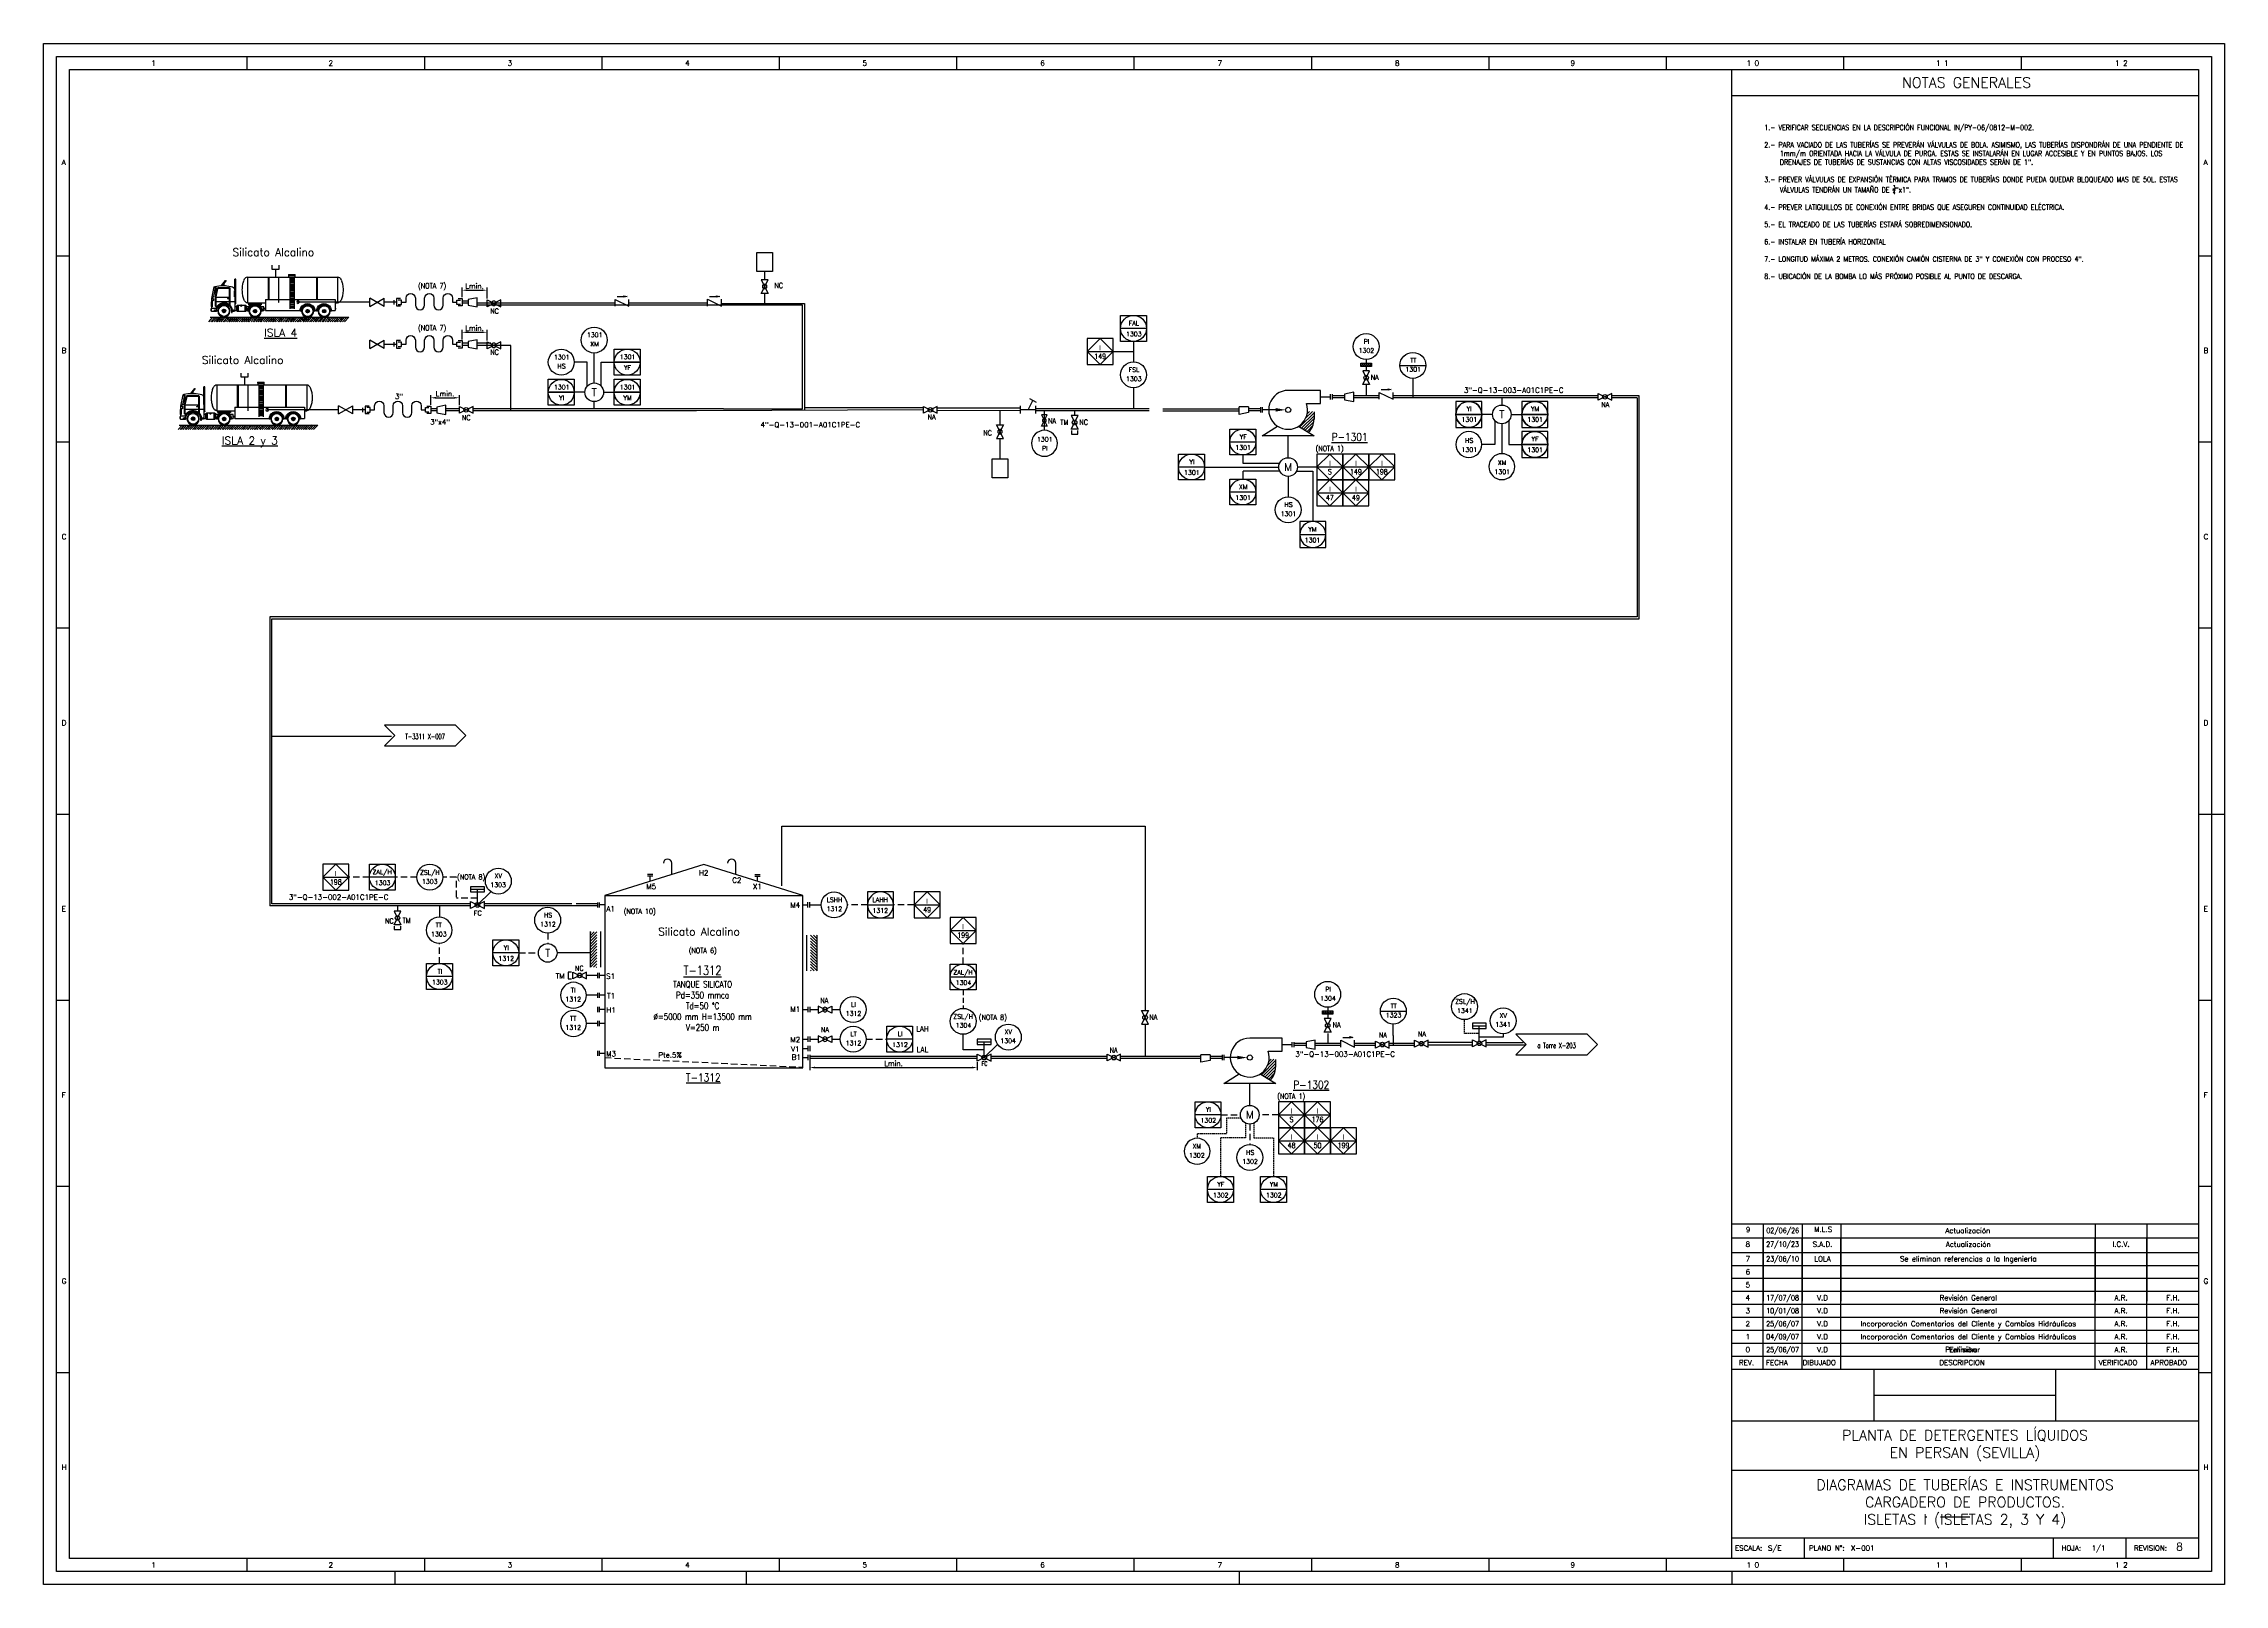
# Model space of a CAD drawing. Header units: millimetres. Extents: x 108 to 2962, y 3858 to 4561.
# Drawn here: x 1169 to 2010, y 3919 to 4513 of the extents above; entities that cross this region are included whole.
import ezdxf
from ezdxf.enums import TextEntityAlignment as Align

# ---------------------------------------------------------------- set-up
doc = ezdxf.new("R2010")
doc.units = ezdxf.units.MM
doc.linetypes.add('RAYITAS', pattern=[0.375, 0.25, -0.125])
doc.linetypes.add('TRAZOS', pattern=[0.75, 0.5, -0.25])
for name, color, linetype in [('CAJETIN', 1, 'Continuous'), ('CARGACAMIONES', 7, 'Continuous'), ('COTAS', 4, 'Continuous'), ('EQUIPOS', 5, 'Continuous'), ('EQUIPOS 02', 1, 'Continuous'), ('FORMATO', 7, 'Continuous'), ('INSTRUMENTOS', 1, 'Continuous'), ('TEX', 7, 'Continuous'), ('TEXTO-INSTRUMENTACION', 7, 'Continuous'), ('TEXTO-VALVULAS Y ACCESORIOS', 7, 'Continuous'), ('TUBERIA', 5, 'Continuous'), ('TUBERÍA2', 1, 'TRAZOS'), ('VALVULAS Y ACCESORIOS', 1, 'Continuous')]:
    doc.layers.add(name, color=color, linetype=linetype)
doc.layers.add('TUBERÍA3', color=1, linetype='Continuous', true_color=0xff0000)
doc.styles.add('PY', font='ROMANS.shx')
doc.styles.add('PY1', font='ROMANS.shx', dxfattribs={"width": 0.8})
doc.styles.add('PY3', font='ROMANS.shx', dxfattribs={"width": 0.6})
doc.styles.add('TXT', font='txt')
doc.linetypes.add('SEÑAL_MECANICA2', pattern='A,4.411183,["o",PY,S=4.130212,R=360,X=0,Y=-1.374288],0.588817,-0.374158,["",PY,S=2,R=360,X=0,Y=-0.688262],-2.183682', length=7.55784)
doc.dimstyles.new('1-5', dxfattribs={"dimtxt": 2, "dimasz": 2, "dimexe": 1, "dimexo": 0.5, "dimgap": 0.6, "dimtad": 1, "dimdec": 0, "dimlfac": 5, "dimzin": 0, "dimdsep": 46, "dimtxsty": 'PY', "dimcen": 0.7, "dimclrd": 4, "dimclre": 4, "dimclrt": 7, "dimazin": 0, "dimtfac": 1, "dimtdec": 0, "dimtofl": 0, "dimtmove": 0, "dimatfit": 3, "dimfxl": 1, "dimtolj": 1, "dimtzin": 0, "dimarcsym": 0})

# ---------------------------------------------------------------- blocks, each defined once
blk = doc.blocks.new('VALV GLOB-V')
at = {"layer": 'INSTRUMENTOS', "color": 1, "flags": 128}
blk.add_lwpolyline([(5.7, -1.43), (5.7, 1.43), (0, -1.43), (0, 1.43)], close=True, dxfattribs=at)
at = {"layer": 'INSTRUMENTOS', "color": 1}
blk.add_circle((2.85, 0), 0.95, dxfattribs=at)
at = {"layer": 'INSTRUMENTOS', "color": 7, "linetype": 'SEÑAL_MECANICA2', "style": 'PY'}
blk.add_attdef('REF.', text='', height=2, dxfattribs=at).set_placement((3, -3.37), align=Align.MIDDLE)
blk = doc.blocks.new('SEÑAL CIR')
at = {"color": 1}
blk.add_circle((0, 5.7), 5.7, dxfattribs=at)
at = {"layer": 'INSTRUMENTOS', "linetype": 'Continuous', "style": 'PY', "flags": 4}
for p in [(0.13, 2.95), (0.18, 6.94)]:
    blk.add_attdef('---', text='', height=2, dxfattribs=at).set_placement(p, align=Align.CENTER)
blk = doc.blocks.new('SEÑAL CIRCU MARCO')
at = {"color": 1, "linetype": 'Continuous', "ltscale": 0.5}
blk.add_line((5.7, 5.7), (-5.7, 5.7), dxfattribs=at)
at = {"color": 1, "flags": 128}
blk.add_lwpolyline([(5.7, 0), (-5.7, 0), (-5.7, 11.4), (5.7, 11.4)], close=True, dxfattribs=at)
at = {"color": 1}
blk.add_circle((0, 5.7), 5.7, dxfattribs=at)
at = {"style": 'PY'}
for tag, p in [('XXX', (0.18, 7.98)), ('YYY', (0.13, 3.24))]:
    blk.add_attdef(tag, text='', height=2, dxfattribs=at).set_placement(p, align=Align.MIDDLE)
blk = doc.blocks.new('SECUENCIA PROGRAMADA EN SISTEMA DE CONTROL PLC')
at = {"layer": 'INSTRUMENTOS'}
blk.add_line((-5, 5), (5, 5), dxfattribs=at)
at = {"layer": 'INSTRUMENTOS', "flags": 128}
for points in [[(0, 0), (-5, 5), (0, 10), (5, 5)], [(-5, 0), (5, 0), (5, 10), (-5, 10)]]:
    blk.add_lwpolyline(points, close=True, dxfattribs=at)
at = {"layer": 'TEXTO-INSTRUMENTACION', "linetype": 'Continuous', "style": 'PY1', "width": 0.8}
for tag, p in [('XXX', (0.01, 6.43)), ('YYY', (0.01, 3.17))]:
    blk.add_attdef(tag, text='', height=2, dxfattribs=at).set_placement(p, align=Align.MIDDLE_CENTER)
blk = doc.blocks.new('REDUCCION')
at = {"color": 1}
for p, q in [((0, 2), (0, -2)), ((4, 1.25), (0, 2)), ((4, -1.25), (4, 1.25)), ((0, -2), (4, -1.25))]:
    blk.add_line(p, q, dxfattribs=at)
at = {"style": 'PY1', "width": 0.8}
blk.add_attdef('.', text='', height=2, dxfattribs=at).set_placement((2, -3.65), align=Align.MIDDLE)
blk = doc.blocks.new('FLECHA')
at = {"color": 1}
blk.add_solid([(-0.9, -5), (0.9, -5), (0, 0)], dxfattribs=at)
blk = doc.blocks.new('DIAFRAGMA')
at = {"layer": 'INSTRUMENTOS', "color": 1, "ltscale": 0.1, "flags": 128}
blk.add_lwpolyline([(0, -2.25), (0, 2.25), (1.5, 2.25), (1.5, -2.25)], close=True, dxfattribs=at)
blk.add_lwpolyline([(0.46, -2.25), (1.12, -1.86), (0.38, -1.43), (1.12, -1), (0.38, -0.56), (1.12, -0.13), (0.38, 0.3), (1.12, 0.73), (0.38, 1.17), (1.12, 1.6), (0.38, 2.03), (0.75, 2.25)], dxfattribs=at)
blk = doc.blocks.new('*D24')
at = {"layer": 'COTAS', "color": 4, "lineweight": -2, "transparency": 16777216}
for p, q in [((1464.3, 4121.29), (1464.3, 4117.44)), ((1466.3, 4118.44), (1526.92, 4118.44)), ((1528.92, 4120.46), (1528.92, 4117.44))]:
    blk.add_line(p, q, dxfattribs=at)
at = {"layer": 'COTAS', "color": 4, "transparency": 16777216}
for points in [[(1466.3, 4118.77), (1466.3, 4118.11), (1464.3, 4118.44)], [(1526.92, 4118.77), (1526.92, 4118.11), (1528.92, 4118.44)]]:
    blk.add_solid(points, dxfattribs=at)
at = {"layer": 'Defpoints', "color": 0, "transparency": 16777216}
for p in [(1464.3, 4121.79), (1528.92, 4120.96), (1528.92, 4118.44)]:
    blk.add_point(p, dxfattribs=at)
at = {"layer": 'COTAS', "color": 7, "transparency": 16777216, "insert": (1496.61, 4120.04), "char_height": 2, "attachment_point": 5, "style": 'PY'}
blk.add_mtext('\\A1;Lmin.', dxfattribs=at)
blk = doc.blocks.new('VALVULA RETENCION')
at = {"layer": 'VALVULAS Y ACCESORIOS'}
blk.add_line((0.79, 2.4), (3.43, 2.4), dxfattribs=at)
at = {"layer": 'VALVULAS Y ACCESORIOS', "flags": 128}
blk.add_lwpolyline([(0, -1.33), (0, 1.33), (5.33, -1.33), (5.33, 1.33)], dxfattribs=at)
blk.add_lwpolyline([(4.65, 2.4), (3.43, 2.14), (3.43, 2.66)], close=True, dxfattribs=at)
at = {"layer": 'TEXTO-VALVULAS Y ACCESORIOS', "linetype": 'SEÑAL_MECANICA2', "style": 'PY1', "width": 0.8}
blk.add_attdef('REF.', text='', height=2, dxfattribs=at).set_placement((2.94, -3.07), align=Align.MIDDLE)
blk = doc.blocks.new('MARCO-A1')
at = {"layer": 'FORMATO', "color": 5}
for p, q in [((78.42, 589), (78.42, 584)), ((146.83, 589), (146.83, 584)), ((215.25, 589), (215.25, 584)), ((283.67, 589), (283.67, 584)), ((352.08, 589), (352.08, 584)), ((420.5, 589), (420.5, 584)), ((488.92, 589), (488.92, 584)), ((557.33, 589), (557.33, 584)), ((625.75, 589), (625.75, 584)), ((694.17, 589), (694.17, 584)), ((762.58, 589), (762.58, 584)), ((5, 512.25), (10, 512.25)), ((831, 512.25), (836, 512.25)), ((5, 440.5), (10, 440.5)), ((831, 440.5), (836, 440.5)), ((5, 368.75), (10, 368.75)), ((831, 368.75), (836, 368.75)), ((5, 297), (10, 297)), ((831, 297), (836, 297)), ((5, 225.25), (10, 225.25)), ((831, 225.25), (836, 225.25)), ((5, 153.5), (10, 153.5)), ((831, 153.5), (836, 153.5)), ((5, 81.75), (10, 81.75)), ((831, 81.75), (836, 81.75)), ((78.42, 10), (78.42, 5)), ((146.83, 10), (146.83, 5)), ((215.25, 10), (215.25, 5)), ((283.67, 10), (283.67, 5)), ((352.08, 10), (352.08, 5)), ((420.5, 10), (420.5, 5)), ((488.92, 10), (488.92, 5)), ((557.33, 10), (557.33, 5)), ((625.75, 10), (625.75, 5)), ((694.17, 10), (694.17, 5)), ((762.58, 10), (762.58, 5))]:
    blk.add_line(p, q, dxfattribs=at)
at = {"layer": 'FORMATO', "color": 1, "linetype": 'Continuous'}
for p, q in [((836, 297), (841, 297)), ((135.5, 5), (135.5, 0)), ((271, 5), (271, 0)), ((461, 5), (461, 0)), ((651, 5), (651, 0))]:
    blk.add_line(p, q, dxfattribs=at)
at = {"layer": 'FORMATO', "color": 1}
blk.add_lwpolyline([(0, 594), (841, 594), (841, 0), (0, 0)], close=True, dxfattribs=at)
at = {"layer": 'FORMATO', "color": 5}
blk.add_lwpolyline([(5, 589), (836, 589), (836, 5), (5, 5)], close=True, dxfattribs=at)
at = {"layer": 'FORMATO', "color": 8, "linetype": 'Continuous'}
blk.add_lwpolyline([(10, 584), (831, 584), (831, 10), (10, 10)], close=True, dxfattribs=at)
at = {"layer": 'FORMATO', "color": 1, "style": 'PY'}
for s, p in [('1', (41.52, 585.5)), ('2', (109.93, 585.5)), ('3', (178.99, 585.5)), ('4', (247.4, 585.5)), ('5', (315.82, 585.5)), ('6', (384.34, 585.5)), ('7', (452.75, 585.5)), ('8', (521.17, 585.5)), ('9', (588.85, 585.5)), ('1 0', (656.77, 585.5)), ('1 1', (729.83, 585.5)), ('1 2', (798.88, 585.5)), ('A', (7, 547.25)), ('A', (833, 547.25)), ('B', (7, 474.67)), ('B', (833, 474.67)), ('C', (7, 402.92)), ('C', (833, 402.92)), ('D', (7, 331.17)), ('D', (833, 331.17)), ('E', (7, 259.42)), ('E', (833, 259.42)), ('F', (7, 187.67)), ('F', (833, 187.67)), ('G', (7, 115.92)), ('G', (833, 115.92)), ('H', (7, 44.17)), ('H', (833, 44.17)), ('1', (41.52, 6.5)), ('2', (109.93, 6.5)), ('3', (178.99, 6.5)), ('4', (247.4, 6.5)), ('5', (315.82, 6.5)), ('6', (384.34, 6.5)), ('7', (452.75, 6.5)), ('8', (521.17, 6.5)), ('9', (588.85, 6.5)), ('1 0', (656.77, 6.5)), ('1 1', (729.83, 6.5)), ('1 2', (798.88, 6.5))]:
    blk.add_text(s, height=2, dxfattribs=at).set_placement(p)
blk = doc.blocks.new('CAMION CISTERNA ALZ')
at = {"layer": 'CAJETIN', "color": 4, "linetype": 'RAYITAS'}
blk.add_line((38.6, 22.2), (38.6, 7.9), dxfattribs=at)
at = {"layer": 'CARGACAMIONES', "color": 4, "linetype": 'ByBlock'}
for p, q in [((55.7, 22.2), (6.1, 22.2)), ((6.1, 22.2), (6.1, 7.9)), ((17.4, 22.2), (17.4, 9.9)), ((17.8, 22.2), (17.8, 9.9)), ((33.2, 23.6), (29.5, 23.6)), ((29.5, 23.1), (29.5, 23.6)), ((33.2, 23.4), (29.5, 23.4)), ((33.2, 23.1), (29.5, 23.1)), ((29.7, 23.1), (29.7, 22.2)), ((30.1, 22.1), (30.1, 4.6)), ((32.5, 21.4), (30.1, 21.4)), ((32.5, 20.7), (30.1, 20.7)), ((32.5, 19.9), (30.1, 19.9)), ((32.5, 19.1), (30.1, 19.1)), ((32.5, 18.3), (30.1, 18.3)), ((32.5, 17.6), (30.1, 17.6)), ((32.5, 16.8), (30.1, 16.8)), ((32.5, 16), (30.1, 16)), ((32.5, 15.3), (30.1, 15.3)), ((32.5, 14.5), (30.1, 14.5)), ((32.5, 13.7), (30.1, 13.7)), ((32.5, 12.9), (30.1, 12.9)), ((32.5, 12.2), (30.1, 12.2)), ((32.5, 22.1), (32.5, 4.6)), ((32.9, 22.2), (32.9, 23.1)), ((33.2, 23.6), (33.2, 23.1)), ((43.9, 22.2), (43.9, 9.9)), ((44.4, 22.2), (44.4, 9.9)), ((55.7, 22.2), (55.7, 7.9)), ((62.2, 7.7), (62.2, 21.1)), ((62.2, 21.1), (62.8, 21.1)), ((62.8, 14.9), (62.8, 21.1)), ((62.8, 15), (62.8, 3.6)), ((62.8, 14.3), (63.2, 14.3)), ((62.8, 13.9), (63.2, 13.9)), ((62.8, 13.5), (63.2, 13.5)), ((62.8, 13.1), (63.2, 13.1)), ((62.8, 12.7), (63.2, 12.7)), ((62.8, 12.3), (63.2, 12.3)), ((65.4, 16), (65.4, 6.7)), ((71.8, 16.4), (65.8, 16.4)), ((65.8, 15.8), (65.8, 7)), ((71.8, 16), (66, 16)), ((67.5, 20.2), (69.7, 17.5)), ((67.8, 20.2), (67.5, 20.2)), ((70, 17.5), (67.8, 20.2)), ((69.1, 18.2), (68.1, 17.5)), ((72.2, 15.7), (73.2, 11.2)), ((72.6, 15.8), (73.1, 13.6)), ((73.1, 13.4), (73.1, 15.4)), ((73.1, 15.4), (73.4, 15.4)), ((73.4, 13.4), (73.1, 13.4)), ((73.1, 13.4), (73.6, 11.2)), ((73.2, 15.4), (73.2, 16.2)), ((73.4, 15.4), (73.2, 16.1)), ((73.2, 13.4), (73.2, 12.6)), ((73.2, 12.6), (73.6, 12.6)), ((73.5, 15.2), (73.3, 16.1)), ((73.4, 15.4), (73.4, 13.4)), ((74.2, 16.5), (73.5, 16.5)), ((74.2, 16.4), (73.5, 16.4)), ((74.3, 11.5), (73.7, 14.2)), ((74.2, 11.5), (73.7, 13.9)), ((75.4, 10.4), (74.1, 16.7)), ((7.4, 7.9), (6.1, 7.9)), ((7.1, 4.4), (7.1, 5.1)), ((7.1, 5.1), (7.4, 5.1)), ((7.4, 4.4), (7.1, 4.4)), ((45.8, 9.9), (7.4, 9.9)), ((7.4, 9.9), (7.4, 3.7)), ((9.5, 3.7), (7.4, 3.7)), ((9.5, 3.3), (9.9, 3.3)), ((17.3, 3.3), (17.7, 3.3)), ((18.2, 3.7), (17.7, 3.7)), ((18.6, 3.7), (17.8, 3.7)), ((18.5, 3.3), (18.9, 3.3)), ((26.4, 3.3), (26.8, 3.3)), ((45.8, 3.7), (26.8, 3.7)), ((32.5, 11.4), (30.1, 11.4)), ((32.5, 10.6), (30.1, 10.6)), ((32.5, 9.8), (30.1, 9.8)), ((32.5, 9.1), (30.1, 9.1)), ((32.5, 8.3), (30.1, 8.3)), ((32.5, 7.5), (30.1, 7.5)), ((32.5, 6.8), (30.1, 6.8)), ((32.5, 6), (30.1, 6)), ((32.5, 5.3), (30.1, 5.3)), ((45.8, 9.9), (45.8, 3.7)), ((55.7, 7.9), (45.8, 7.9)), ((46.7, 5), (45.8, 5)), ((46.7, 4.1), (45.8, 4.1)), ((46.7, 3.7), (46.7, 5.8)), ((46.7, 5.8), (48.3, 5.8)), ((47.5, 3.7), (46.7, 3.7)), ((47.5, 3.3), (47.9, 3.3)), ((48.2, 7.8), (48.2, 7.5)), ((55, 7.8), (48.2, 7.8)), ((48.2, 7.5), (51, 7.5)), ((50.2, 7.3), (48.2, 7.3)), ((48.2, 7.3), (48.2, 6.9)), ((48.2, 6.9), (49.4, 6.9)), ((48.4, 6.9), (48.9, 6.5)), ((48.7, 7.8), (48.7, 7.9)), ((49.3, 7.5), (49.3, 7.3)), ((52.3, 7.5), (55, 7.5)), ((55, 7.3), (53.1, 7.3)), ((53.9, 7.5), (53.9, 7.3)), ((53.9, 6.9), (55, 6.9)), ((54.8, 6.9), (54.3, 6.5)), ((54.5, 7.8), (54.5, 7.9)), ((55, 7.5), (55, 7.8)), ((55, 6.9), (55, 7.3)), ((55, 5.8), (56.3, 5.8)), ((55.4, 3.3), (55.8, 3.3)), ((56.3, 3.7), (55.8, 3.7)), ((56.3, 3.7), (56.3, 6.1)), ((56.7, 6.5), (59, 6.5)), ((61.4, 3.3), (56.7, 3.3)), ((57, 6.5), (57, 3.3)), ((57.2, 6.5), (57.2, 3.3)), ((59, 6.5), (59, 6.2)), ((59.4, 6.5), (61.4, 6.5)), ((59.4, 6.5), (59.4, 6.2)), ((60.9, 6.5), (60.9, 3.3)), ((61.1, 6.5), (61.1, 3.3)), ((61.8, 6.1), (61.8, 3.7)), ((61.8, 5.8), (62.8, 5.8)), ((62.8, 3.7), (61.8, 3.7)), ((62.8, 7.4), (62.6, 7.4)), ((62.8, 11.9), (63.2, 11.9)), ((62.8, 11.5), (63.2, 11.5)), ((65.4, 8.8), (62.8, 8.8)), ((63, 3.6), (63, 3.9)), ((63, 3.6), (64, 3.6)), ((64.1, 3.4), (63, 3.4)), ((64, 3.6), (64, 3.9)), ((64.1, 2.7), (64.1, 3.4)), ((64.6, 2.7), (64.1, 2.7)), ((64.6, 3.4), (64.6, 2.7)), ((73.2, 11.1), (65.8, 11.1)), ((73.2, 8.8), (65.8, 8.8)), ((66.1, 10.3), (66.1, 10.5)), ((66.1, 10.5), (66.5, 10.5)), ((66.8, 10.3), (66.1, 10.3)), ((66.8, 10.5), (66.8, 10.3)), ((73.4, 6.2), (72.5, 6.2)), ((72.7, 5.4), (72.7, 6)), ((72.7, 3.5), (72.7, 4.7)), ((72.9, 4.9), (75.6, 4.9)), ((72.9, 3.5), (72.9, 3.9)), ((72.9, 3.5), (74, 3.5)), ((75.6, 3.3), (72.9, 3.3)), ((73.2, 11.2), (73.2, 6.2)), ((73.6, 11.2), (73.6, 6.4)), ((74, 3.5), (74, 3.9)), ((74.5, 10.1), (74.5, 9.2)), ((74.6, 10.3), (74.6, 9.1)), ((75.3, 11.2), (74.7, 11.2)), ((75.3, 11.1), (74.7, 11.1)), ((75.4, 10.4), (74.7, 10.4)), ((74.7, 9), (75.4, 9)), ((75.4, 8.9), (75.2, 8.9)), ((75.4, 8.7), (75.2, 8.7)), ((75.4, 5.8), (75.2, 5.8)), ((75.3, 8.7), (75.3, 5.8)), ((75.4, 4.9), (75.4, 10.4)), ((75.4, 8.6), (75.5, 8.6)), ((75.5, 5.9), (75.4, 5.9)), ((75.5, 8.6), (75.5, 5.9)), ((75.6, 8.6), (75.5, 8.6)), ((75.5, 5.9), (75.6, 5.9)), ((75.6, 5.9), (75.6, 8.6)), ((75.8, 4.7), (75.8, 3.5)), ((75.8, 4.5), (76, 4.5)), ((76, 3.7), (75.8, 3.7)), ((76, 4.5), (76, 3.7))]:
    blk.add_line(p, q, dxfattribs=at)
at = {"layer": 'CARGACAMIONES', "color": 4}
for p, q in [((76.4, 0), (0, 0)), ((2.3, -2.5), (0, 0)), ((37.4, -1.2), (38.6, 0)), ((38, -1.8), (39.7, 0)), ((42, -2.5), (39.7, 0)), ((43.1, -2.5), (40.8, 0)), ((44.2, -2.5), (42, 0)), ((45.4, -2.5), (43.1, 0)), ((43.7, -0.6), (44.2, 0)), ((44.2, -1.2), (45.4, 0)), ((44.8, -1.8), (46.5, 0)), ((48.8, -2.5), (46.5, 0)), ((49.9, -2.5), (47.6, 0)), ((3.4, -2.5), (1.1, 0)), ((4.5, -2.5), (2.3, 0)), ((2.8, -0.6), (3.4, 0)), ((3.4, -1.2), (4.5, 0)), ((4, -1.8), (5.7, 0)), ((4.5, -2.5), (6.2, -0.6)), ((5.6, -2.5), (6.8, -1.2)), ((8, -2.5), (5.7, 0)), ((6.7, -2.5), (7.3, -1.8)), ((9.1, -2.5), (6.8, 0)), ((10.2, -2.5), (7.9, 0)), ((11.3, -2.5), (9, 0)), ((10.2, -1.2), (11.3, 0)), ((10.7, -1.8), (12.4, 0)), ((11.3, -2.5), (13, -0.6)), ((14.7, -2.5), (12.4, 0)), ((12.4, -2.5), (13.6, -1.2)), ((13.5, -2.5), (14.1, -1.8)), ((15.9, -2.5), (13.6, 0)), ((17, -2.5), (14.7, 0)), ((18.1, -2.5), (15.8, 0)), ((16.4, -0.6), (17, 0)), ((17, -1.2), (18.1, 0)), ((17.5, -1.9), (19.2, 0)), ((18.1, -2.5), (19.8, -0.6)), ((21.5, -2.5), (19.2, 0)), ((19.2, -2.5), (20.4, -1.2)), ((20.3, -2.5), (20.9, -1.8)), ((22.6, -2.5), (20.4, 0)), ((23.8, -2.5), (21.5, 0)), ((24.9, -2.5), (22.6, 0)), ((23.2, -0.9), (23.8, -0.3)), ((23.7, -1.2), (24.9, 0)), ((24.3, -1.9), (26, 0)), ((24.8, -2.5), (26.6, -0.6)), ((28.3, -2.5), (26, 0)), ((26, -2.5), (27.1, -1.2)), ((29.4, -2.5), (27.1, 0)), ((27.1, -2.5), (27.7, -1.8)), ((30.6, -2.5), (28.3, 0)), ((31.7, -2.5), (29.4, 0)), ((30, -0.8), (30.6, -0.1)), ((30.5, -1.2), (31.7, 0)), ((31.1, -1.9), (32.8, 0)), ((31.6, -2.5), (33.4, -0.6)), ((35.1, -2.5), (32.8, 0)), ((32.8, -2.5), (33.9, -1.2)), ((36.2, -2.5), (33.9, 0)), ((33.9, -2.5), (34.5, -1.8)), ((37.3, -2.5), (35.1, 0)), ((38.5, -2.5), (36.2, 0)), ((36.9, -0.8), (37.4, -0.1)), ((38.5, -2.5), (40.3, -0.6)), ((39.7, -2.5), (40.8, -1.2)), ((40.8, -2.5), (41.4, -1.8)), ((45.3, -2.5), (47, -0.6)), ((46.4, -2.5), (47.6, -1.2)), ((47.6, -2.5), (48.2, -1.8)), ((51, -2.5), (48.7, 0)), ((52.2, -2.5), (49.9, 0)), ((50.4, -0.6), (51, 0)), ((51, -1.2), (52.1, 0)), ((51.6, -1.8), (53.3, 0)), ((52.1, -2.5), (53.8, -0.6)), ((53.2, -2.5), (54.4, -1.2)), ((55.6, -2.5), (53.3, 0)), ((56.7, -2.5), (54.4, 0)), ((54.4, -2.5), (55, -1.8)), ((57.8, -2.5), (55.5, 0)), ((58.9, -2.5), (56.7, 0)), ((57.8, -1.2), (58.9, 0)), ((58.4, -1.8), (60.1, 0)), ((58.9, -2.5), (60.6, -0.6)), ((60, -2.5), (61.2, -1.2)), ((62.3, -2.5), (60.1, 0)), ((61.1, -2.5), (61.7, -1.8)), ((63.5, -2.5), (61.2, 0)), ((64.6, -2.5), (62.3, 0)), ((65.7, -2.5), (63.4, 0)), ((64, -0.6), (64.6, 0)), ((64.6, -1.2), (65.7, 0)), ((65.1, -1.9), (66.8, 0)), ((65.7, -2.5), (67.4, -0.6)), ((69.1, -2.5), (66.8, 0)), ((66.8, -2.5), (68, -1.2)), ((67.9, -2.5), (68.5, -1.8)), ((70.3, -2.5), (68, 0)), ((71.4, -2.5), (69.1, 0)), ((72.5, -2.5), (70.2, 0)), ((70.8, -0.9), (71.4, -0.3)), ((71.4, -1.2), (72.5, 0)), ((71.9, -1.9), (73.6, 0)), ((72.5, -2.5), (74.2, -0.6)), ((75.9, -2.5), (73.6, 0)), ((73.6, -2.5), (74.8, -1.2)), ((74.7, -2.5), (75.3, -1.8)), ((77, -2.5), (74.8, 0))]:
    blk.add_line(p, q, dxfattribs=at)
at = {"layer": 'CARGACAMIONES', "color": 4, "linetype": 'ByBlock'}
for centre, radius in [((13.5, 3.4), 3.38), ((13.5, 3.4), 0.794), ((13, 3.4), 0.0993), ((13.1, 3.8), 0.0993), ((13.1, 3), 0.0993), ((13.5, 3.4), 0.397), ((13.5, 4), 0.0993), ((13.5, 2.8), 0.0993), ((14, 3.8), 0.0993), ((14, 3), 0.0993), ((14.1, 3.4), 0.0993), ((22.6, 3.4), 3.38), ((22.6, 3.4), 0.794), ((22, 3.4), 0.0993), ((22.2, 3.8), 0.0993), ((22.2, 3), 0.0993), ((22.6, 3.4), 0.397), ((22.6, 4), 0.0993), ((22.6, 2.8), 0.0993), ((23, 3.8), 0.0993), ((23, 3), 0.0993), ((23.2, 3.4), 0.0993), ((51.6, 3.4), 3.38), ((51.6, 3.4), 0.794), ((51, 3.4), 0.0993), ((51.2, 3.8), 0.0993), ((51.2, 3), 0.0993), ((51.6, 3.4), 0.397), ((51.6, 4), 0.0993), ((51.6, 2.8), 0.0993), ((52, 3.8), 0.0993), ((52, 3), 0.0993), ((52.2, 3.4), 0.0993), ((59.2, 6.5), 0.199), ((68.7, 3.5), 3.38), ((68.7, 3.5), 0.794), ((68.1, 3.5), 0.0993), ((68.3, 3.9), 0.0993), ((68.3, 3.1), 0.0993), ((68.7, 3.5), 0.397), ((68.7, 4.1), 0.0993), ((68.7, 2.9), 0.0993), ((69.1, 3.9), 0.0993), ((69.1, 3.1), 0.0993), ((69.3, 3.5), 0.0993)]:
    blk.add_circle(centre, radius, dxfattribs=at)
at = {"layer": 'CARGACAMIONES', "color": 4, "linetype": 'Continuous'}
blk.add_circle((27.9, 8.4), 0.718, dxfattribs=at)
at = {"layer": 'CARGACAMIONES', "color": 4, "linetype": 'ByBlock'}
for centre, radius, start, end in [((20.3, 15.1), 17.2, 170.2727, 180), ((20.3, 15.1), 17.2, 180, 189.7273), ((13.2, 16.3), 10, 157.5177, 170.2727), ((13.2, 13.9), 10, 189.7273, 202.4823), ((8.8, 18.2), 5.23, 135.0251, 157.5177), ((6.1, 20.9), 1.36, 90, 135.0251), ((55.7, 20.9), 1.36, 44.9749, 90), ((53, 18.2), 5.23, 22.4823, 44.9749), ((48.5, 16.3), 10, 9.7273, 22.4823), ((48.5, 13.9), 10, 337.5177, 350.2727), ((41.4, 15.1), 17.2, 360, 9.7273), ((41.4, 15.1), 17.2, 350.2727, 0), ((64.8, 15), 1.99, 90, 180), ((69.3, -2.4), 19.9, 77.0128, 102.9872), ((65.8, 16), 0.397, 90, 180), ((66, 15.8), 0.199, 90, 180), ((69.7, 17.7), 0.0993, 0, 180), ((69.7, 17.7), 0.0993, 180, 0), ((71.8, 15.6), 0.794, 11.9442, 90), ((71.8, 15.6), 0.397, 11.9442, 90), ((73.5, 16.2), 0.298, 90, 191.9761), ((73.5, 16.2), 0.199, 90, 191.9761), ((72.4, 14.4), 1.4, 315, 45), ((73.7, 16.6), 0.397, 11.9761, 90), ((8.8, 12), 5.23, 202.4823, 224.9749), ((6.1, 9.3), 1.36, 224.9749, 270), ((13.6, 3.4), 4.12, 358.6196, 181.3804), ((13.6, 3.4), 3.72, 358.4724, 181.5276), ((13.5, 3.4), 2.98, 90, 270), ((13.5, 3.4), 0.993, 90, 270), ((13.5, 3.4), 2.98, 270, 90), ((13.5, 3.4), 0.993, 270, 90), ((22.7, 3.4), 4.12, 358.6196, 181.3804), ((22.7, 3.4), 3.72, 358.4724, 181.5276), ((22.6, 3.4), 2.98, 90, 270), ((22.6, 3.4), 0.993, 90, 270), ((22.6, 3.4), 2.98, 270, 90), ((22.6, 3.4), 0.993, 270, 90), ((51.7, 3.4), 4.12, 358.6196, 181.3804), ((51.7, 3.4), 3.72, 358.4724, 181.5276), ((51.6, 3.4), 2.98, 90, 270), ((51.6, 3.4), 0.993, 90, 270), ((51.6, 3.4), 2.98, 270, 90), ((51.6, 3.4), 0.993, 270, 90), ((55.7, 9.3), 1.36, 270, 315.0251), ((56.7, 6.1), 0.397, 90, 180), ((56.7, 3.7), 0.397, 180, 270), ((53, 12), 5.23, 315.0251, 337.5177), ((59.2, 6.2), 0.199, 180, 0), ((61.4, 6.1), 0.397, 0, 90), ((61.4, 3.7), 0.397, 270, 0), ((62.6, 7.7), 0.397, 180, 270), ((63, 3.6), 0.199, 180, 270), ((63.5, 3.4), 0.674, 45, 135), ((68.7, 3.5), 4.62, 31.8706, 181.3804), ((68.7, 3.5), 4.12, 17.5788, 181.3804), ((68.7, 3.5), 2.98, 90, 270), ((68.7, 3.5), 0.993, 90, 270), ((68.7, 3.5), 2.98, 270, 90), ((68.7, 3.5), 0.993, 270, 90), ((72.7, 5.7), 0.298, 270, 90), ((72.9, 4.7), 0.199, 90, 180), ((72.9, 3.5), 0.199, 180, 270), ((68.7, 3.5), 4.62, 17.5788, 25.7368), ((73.5, 3.3), 0.843, 45, 135), ((73.4, 6.4), 0.199, 270, 0), ((74.7, 11.6), 0.497, 191.9761, 270), ((74.7, 11.6), 0.397, 191.9761, 270), ((74.7, 10.3), 0.0993, 90, 180), ((74.7, 9.1), 0.0993, 180, 270), ((75.6, 4.7), 0.199, 0, 90), ((75.6, 3.5), 0.199, 270, 0)]:
    blk.add_arc(centre, radius, start, end, dxfattribs=at)
at = {"layer": 'CARGACAMIONES', "color": 4}
for start, end in [(357.7085, 177.7085), (177.7085, 357.7085)]:
    blk.add_arc((74.8, -1.4), 0.0145, start, end, dxfattribs=at)
blk = doc.blocks.new('*D32')
at = {"layer": 'COTAS', "color": 4, "lineweight": -2, "transparency": 16777216}
for p, q in [((1318.12, 4373.92), (1318.12, 4377.65)), ((1320.12, 4376.65), (1327.18, 4376.65)), ((1329.18, 4373.83), (1329.18, 4377.65))]:
    blk.add_line(p, q, dxfattribs=at)
at = {"layer": 'COTAS', "color": 4, "transparency": 16777216}
for points in [[(1320.12, 4376.99), (1320.12, 4376.32), (1318.12, 4376.65)], [(1327.18, 4376.99), (1327.18, 4376.32), (1329.18, 4376.65)]]:
    blk.add_solid(points, dxfattribs=at)
at = {"layer": 'Defpoints', "color": 0, "transparency": 16777216}
for p in [(1318.12, 4373.42), (1329.18, 4376.65), (1329.18, 4373.33)]:
    blk.add_point(p, dxfattribs=at)
at = {"layer": 'COTAS', "color": 7, "transparency": 16777216, "insert": (1323.65, 4378.25), "char_height": 2, "attachment_point": 5, "style": 'PY'}
blk.add_mtext('\\A1;Lmin.', dxfattribs=at)
blk = doc.blocks.new('*D26')
at = {"layer": 'COTAS', "color": 4, "lineweight": -2, "transparency": 16777216}
for p, q in [((1330.22, 4399.18), (1330.22, 4402.91)), ((1332.22, 4401.91), (1337.86, 4401.91)), ((1339.86, 4398.69), (1339.86, 4402.91))]:
    blk.add_line(p, q, dxfattribs=at)
at = {"layer": 'COTAS', "color": 4, "transparency": 16777216}
for points in [[(1332.22, 4402.24), (1332.22, 4401.58), (1330.22, 4401.91)], [(1337.86, 4402.24), (1337.86, 4401.58), (1339.86, 4401.91)]]:
    blk.add_solid(points, dxfattribs=at)
at = {"layer": 'Defpoints', "color": 0, "transparency": 16777216}
for p in [(1330.22, 4398.68), (1339.86, 4401.91), (1339.86, 4398.19)]:
    blk.add_point(p, dxfattribs=at)
at = {"layer": 'COTAS', "color": 7, "transparency": 16777216, "insert": (1335.04, 4403.51), "char_height": 2, "attachment_point": 5, "style": 'PY'}
blk.add_mtext('\\A1;Lmin.', dxfattribs=at)
blk = doc.blocks.new('MANG-VAL')
at = {"layer": 'INSTRUMENTOS', "color": 1}
for p, q in [((0, 1.5), (0, -1.5)), ((6, 0), (0, 0)), ((3, 0), (4.8, -3.6)), ((6, 1.5), (6, -1.5)), ((3.46, -4.27), (6.14, -2.93))]:
    blk.add_line(p, q, dxfattribs=at)
blk = doc.blocks.new('*D27')
at = {"layer": 'COTAS', "color": 4, "lineweight": -2, "transparency": 16777216}
for p, q in [((1330.22, 4415.4), (1330.22, 4419.13)), ((1332.22, 4418.13), (1337.86, 4418.13)), ((1339.86, 4414.91), (1339.86, 4419.13))]:
    blk.add_line(p, q, dxfattribs=at)
at = {"layer": 'COTAS', "color": 4, "transparency": 16777216}
for points in [[(1332.22, 4418.46), (1332.22, 4417.8), (1330.22, 4418.13)], [(1337.86, 4418.46), (1337.86, 4417.8), (1339.86, 4418.13)]]:
    blk.add_solid(points, dxfattribs=at)
at = {"layer": 'Defpoints', "color": 0, "transparency": 16777216}
for p in [(1339.86, 4418.13), (1330.22, 4414.9), (1339.86, 4414.41)]:
    blk.add_point(p, dxfattribs=at)
at = {"layer": 'COTAS', "color": 7, "transparency": 16777216, "insert": (1335.04, 4419.73), "char_height": 2, "attachment_point": 5, "style": 'PY'}
blk.add_mtext('\\A1;Lmin.', dxfattribs=at)
blk = doc.blocks.new('BANDERA DE FLUJO')
at = {"layer": 'TEX', "color": 1, "ltscale": 0.1, "flags": 128}
blk.add_lwpolyline([(-4, 4), (-31.46, 4), (-27.46, 0), (-31.46, -4), (-4, -4), (0, 0)], close=True, dxfattribs=at)
at = {"layer": 'TEX', "style": 'PY1', "width": 0.8}
for tag, p in [('ETIQUETA-LINEA-1', (-15.73, 0.61)), ('ETIQUETA-LINEA-2', (-15.73, -2.91))]:
    blk.add_attdef(tag, text='', height=2, dxfattribs=at).set_placement(p, align=Align.CENTER)

msp = doc.modelspace()

# ---------------------------------------------------------------- hatches: boundary and pattern name
at = {"layer": 'EQUIPOS'}
h = msp.add_hatch(dxfattribs=at)
h.set_pattern_fill('ANSI31', color=4, scale=0.25, style=0)
h.set_pattern_definition([(45, (602.536, 5417.1315), (-0.561266, 0.561266), [])])
h.paths.add_polyline_path([(1658.77, 4368.36), (1658.77, 4371.3), (1656.27, 4371.48, -0.236498), (1652.84, 4365.7), (1656.74, 4363.29, 0.193128)])
h = msp.add_hatch(dxfattribs=at)
h.set_pattern_fill('ANSI31', color=4, scale=0.25, style=0)
h.set_pattern_definition([(45, (147.3263, 4960.9374), (-0.561266, 0.561266), [])])
h.paths.add_polyline_path([(1379.73, 4157.08), (1382.23, 4157.08), (1382.23, 4170.83), (1379.73, 4170.83)])
h = msp.add_hatch(dxfattribs=at)
h.set_pattern_fill('ANSI31', color=4, scale=0.25, style=0)
h.set_pattern_definition([(135, (2699.55855, 4959.6084), (0.561266, 0.561266), [])])
h.paths.add_polyline_path([(1467.15, 4155.75), (1464.65, 4155.75), (1464.65, 4169.5), (1467.15, 4169.5)])
h = msp.add_hatch(dxfattribs=at)
h.set_pattern_fill('ANSI31', color=4, scale=0.25, style=0)
h.set_pattern_definition([(45, (587.7447, 5167.4096), (-0.561266, 0.561266), [])])
h.paths.add_polyline_path([(1643.98, 4118.64), (1643.98, 4121.58), (1641.48, 4121.76, -0.236498), (1638.05, 4115.98), (1641.94, 4113.56, 0.193128)])

# ---------------------------------------------------------------- linework, layer by layer
at = {"color": 1}
for p, q in [((1258.23, 4426.23), (1258.23, 4423.26)), ((1294.48, 4413.58), (1266.94, 4413.58)), ((1300.19, 4411.91), (1294.68, 4415.09)), ((1294.68, 4411.91), (1300.19, 4415.09)), ((1294.68, 4411.91), (1294.68, 4415.09)), ((1300.19, 4411.91), (1300.19, 4415.09)), ((1304.96, 4413.48), (1300.19, 4413.48)), ((1304.05, 4412.64), (1304.05, 4414.32)), ((1300.19, 4395.69), (1294.68, 4398.87)), ((1294.68, 4395.69), (1300.19, 4398.87)), ((1294.68, 4395.69), (1294.68, 4398.87)), ((1300.19, 4395.69), (1300.19, 4398.87)), ((1304.96, 4397.26), (1300.19, 4397.26)), ((1304.05, 4396.42), (1304.05, 4398.1)), ((1678.87, 4391.4), (1678.87, 4390.04)), ((1246.33, 4384.67), (1246.33, 4381.7)), ((1678.87, 4388.69), (1678.87, 4387.01)), ((1678.87, 4381.75), (1678.87, 4377.41)), ((1691.92, 4389.15), (1701.92, 4389.15)), ((1696.92, 4384.15), (1696.92, 4376.61)), ((1288.09, 4370.43), (1282.58, 4373.61)), ((1282.58, 4370.43), (1288.09, 4373.61)), ((1282.58, 4370.43), (1282.58, 4373.61)), ((1288.09, 4370.43), (1288.09, 4373.61)), ((1589.18, 4380.53), (1589.18, 4376.8)), ((1589.18, 4376.8), (1589.18, 4372.41)), ((1282.58, 4372.02), (1255.04, 4372.02)), ((1292.86, 4372), (1288.09, 4372)), ((1291.95, 4371.17), (1291.95, 4372.84)), ((1554.8, 4364.11), (1554.8, 4371.65)), ((1566.44, 4371.64), (1566.44, 4369.78)), ((1629.96, 4370.26), (1629.96, 4373.11)), ((1633.46, 4373.11), (1629.96, 4373.11)), ((1633.46, 4370.92), (1629.96, 4370.26)), ((1633.46, 4373.11), (1633.46, 4370.92)), ((1648.79, 4353.57), (1648.79, 4362.01)), ((1305.33, 4180.6), (1305.33, 4178.74)), ((1321.52, 4180.8), (1321.52, 4176.42)), ((1336.16, 4181.13), (1341.33, 4186.22)), ((1464.3, 4181.14), (1468.68, 4181.14)), ((1379.75, 4162.64), (1366.84, 4162.64)), ((1382.58, 4153.96), (1378.2, 4153.96)), ((1382.58, 4146.3), (1378.2, 4146.3)), ((1464.3, 4140.79), (1467.55, 4140.79)), ((1472.81, 4140.79), (1476.07, 4140.79)), ((1664.05, 4141.68), (1664.05, 4140.32)), ((1664.05, 4138.97), (1664.05, 4137.29)), ((1684.36, 4140.2), (1694.36, 4140.2)), ((1382.58, 4135.42), (1378.2, 4135.42)), ((1464.3, 4129.4), (1467.55, 4129.4)), ((1472.81, 4129.4), (1476.07, 4129.4)), ((1523.5, 4125.31), (1523.5, 4131.27)), ((1664.05, 4131.63), (1664.05, 4127.69)), ((1689.36, 4130.84), (1689.36, 4135.21)), ((1689.36, 4130.84), (1689.36, 4126.9)), ((1531.58, 4125.31), (1523.5, 4125.31)), ((1531.58, 4122.29), (1536.76, 4127.38)), ((1615.16, 4120.54), (1615.16, 4123.39)), ((1618.67, 4123.39), (1615.16, 4123.39)), ((1618.67, 4121.2), (1615.16, 4120.54)), ((1618.67, 4123.39), (1618.67, 4121.2)), ((1634, 4103.85), (1634, 4112.29))]:
    msp.add_line(p, q, dxfattribs=at)
at = {"color": 5}
for p, q in [((1461.51, 4412.42), (1336.07, 4412.42)), ((1461.51, 4372.41), (1461.51, 4412.42)), ((1431.05, 4372.41), (1461.51, 4372.41)), ((1508.2, 4372.82), (1462.23, 4372.82)), ((1545.5, 4372.64), (1513.47, 4372.64)), ((1256.89, 4246.2), (1303.04, 4246.2)), ((1725.2, 4128.13), (1739.42, 4128.13))]:
    msp.add_line(p, q, dxfattribs=at)
at = {"color": 5, "linetype": 'ByBlock'}
msp.add_line((1702.82, 4128.28), (1719.89, 4128.28), dxfattribs=at)
at = {"color": 4}
for p, q in [((1702.85, 4127.23), (1719.9, 4127.23)), ((1725.23, 4127.16), (1740.48, 4127.16))]:
    msp.add_line(p, q, dxfattribs=at)
at = {"color": 1, "flags": 128}
for points in [[(1256.81, 4427.73), (1256.81, 4426.23), (1259.66, 4426.23), (1259.66, 4427.73)], [(1306.46, 4414.9), (1304.96, 4414.9), (1304.96, 4412.05), (1306.46, 4412.05)], [(1328.72, 4414.9), (1330.22, 4414.9), (1330.22, 4412.05), (1328.72, 4412.05)], [(1306.46, 4398.68), (1304.96, 4398.68), (1304.96, 4395.83), (1306.46, 4395.83)], [(1328.72, 4398.68), (1330.22, 4398.68), (1330.22, 4395.83), (1328.72, 4395.83)], [(1244.91, 4386.17), (1244.91, 4384.67), (1247.76, 4384.67), (1247.76, 4386.17)], [(1294.36, 4373.42), (1292.86, 4373.42), (1292.86, 4370.57), (1294.36, 4370.57)], [(1316.62, 4373.42), (1318.12, 4373.42), (1318.12, 4370.57), (1316.62, 4370.57)], [(1565.19, 4363.99), (1565.19, 4362.67), (1567.69, 4362.67), (1567.69, 4363.99)], [(1304.08, 4172.94), (1304.08, 4171.63), (1306.58, 4171.63), (1306.58, 4172.94)], [(1372.4, 4155.21), (1371.09, 4155.21), (1371.09, 4152.71), (1372.4, 4152.71)]]:
    msp.add_lwpolyline(points, dxfattribs=at)
at = {"color": 1}
for centre in [(1381.2, 4378.77), (1731.21, 4370.25), (1648.79, 4349.97), (1363.24, 4162.64), (1634, 4100.25)]:
    msp.add_circle(centre, 3.6, dxfattribs=at)
at = {"layer": 'CAJETIN', "color": 8, "linetype": 'Continuous'}
for p, q in [((1819.85, 3929.19), (1819.85, 4503.19)), ((1819.85, 3954.32), (1819.85, 4039.65)), ((1819.85, 4002.19), (1999.85, 4002.19)), ((1874.85, 3982.19), (1874.85, 4002.19)), ((1944.85, 3982.19), (1944.85, 4002.19)), ((1874.85, 3992.19), (1944.85, 3992.19)), ((1819.85, 3982.19), (1999.85, 3982.19)), ((1819.85, 3963.19), (1999.85, 3963.19)), ((1819.85, 3937.19), (1999.85, 3937.19)), ((1847.85, 3937.19), (1847.85, 3929.19))]:
    msp.add_line(p, q, dxfattribs=at)
at = {"layer": 'CAJETIN', "color": 8}
for p, q in [((1819.85, 4493.19), (1999.85, 4493.19)), ((1943.85, 3937.19), (1943.85, 3929.19)), ((1971.85, 3937.19), (1971.85, 3929.19))]:
    msp.add_line(p, q, dxfattribs=at)
at = {"layer": 'CAJETIN', "color": 1, "linetype": 'TRAZOS', "ltscale": 0.5}
for p, q in [((1581.29, 4394.48), (1589.18, 4394.48)), ((1589.18, 4398.42), (1589.18, 4390.53))]:
    msp.add_line(p, q, dxfattribs=at)
at = {"layer": 'CAJETIN', "color": 1, "linetype": 'TRAZOS', "ltscale": 5}
for p, q in [((1294.47, 4191.83), (1286.55, 4191.83)), ((1312.82, 4191.82), (1304.47, 4191.82)), ((1328.07, 4191.82), (1322.82, 4191.82)), ((1328.07, 4184.15), (1328.07, 4191.82)), ((1336.16, 4183.77), (1328.07, 4183.77)), ((1486.6, 4181.14), (1478.68, 4181.14)), ((1504.53, 4181.14), (1496.61, 4181.14)), ((1321.52, 4158.5), (1321.52, 4166.43)), ((1523.46, 4158.35), (1523.46, 4166.27)), ((1486.06, 4129.41), (1493.99, 4129.41)), ((1385.23, 4122.27), (1461.65, 4118.59))]:
    msp.add_line(p, q, dxfattribs=at)
at = {"layer": 'CAJETIN', "color": 1, "linetype": 'TRAZOS', "ltscale": 4}
msp.add_line((1523.49, 4148.35), (1523.5, 4141.27), dxfattribs=at)
at = {"layer": 'CAJETIN', "color": 1}
for p, q in [((1819.85, 4058.2), (1999.85, 4058.2)), ((1831.98, 4058.32), (1831.98, 4028.33)), ((1846.98, 4058.2), (1846.98, 4028.33)), ((1861.98, 4058.08), (1861.98, 4028.33)), ((1959.98, 4058.08), (1959.98, 4028.33)), ((1979.98, 4058.32), (1979.98, 4028.33)), ((1819.85, 4052.83), (1999.85, 4052.83)), ((1819.85, 4047.19), (1999.85, 4047.19)), ((1831.85, 4052.83), (1831.85, 4027.83)), ((1831.85, 4047.19), (1831.85, 4022.19)), ((1846.85, 4052.83), (1846.85, 4027.83)), ((1846.85, 4047.19), (1846.85, 4022.19)), ((1861.85, 4052.83), (1861.85, 4027.83)), ((1861.85, 4047.19), (1861.85, 4022.19)), ((1959.85, 4052.83), (1959.85, 4027.83)), ((1959.85, 4047.19), (1959.85, 4022.19)), ((1979.85, 4052.83), (1979.85, 4027.83)), ((1979.85, 4047.19), (1979.85, 4022.19)), ((1819.85, 4042.19), (1999.85, 4042.19)), ((1819.85, 4037.19), (1999.85, 4037.19)), ((1819.85, 4032.19), (1999.85, 4032.19)), ((1831.85, 4032.19), (1831.85, 4007.19)), ((1846.85, 4032.19), (1846.85, 4007.19)), ((1861.85, 4032.19), (1861.85, 4007.19)), ((1959.85, 4032.19), (1959.85, 4007.19)), ((1979.85, 4032.19), (1979.85, 4007.19)), ((1819.85, 4027.19), (1999.85, 4027.19)), ((1819.85, 4022.19), (1999.85, 4022.19)), ((1819.85, 4017.19), (1999.85, 4017.19)), ((1819.85, 4012.19), (1999.85, 4012.19)), ((1819.85, 4012.19), (1999.85, 4012.19))]:
    msp.add_line(p, q, dxfattribs=at)
at = {"layer": 'CAJETIN', "color": 5}
for p, q in [((1819.85, 4007.19), (1999.85, 4007.19)), ((1831.85, 4007.19), (1831.85, 4002.19)), ((1846.85, 4007.19), (1846.85, 4002.19)), ((1861.85, 4007.19), (1861.85, 4002.19)), ((1959.85, 4007.19), (1959.85, 4002.19)), ((1979.85, 4007.19), (1979.85, 4002.19))]:
    msp.add_line(p, q, dxfattribs=at)
at = {"layer": 'EQUIPOS', "linetype": 'Continuous'}
for p, q in [((1661.29, 4377.01), (1665.18, 4377.01)), ((1644.86, 4372.01), (1638.95, 4372.01)), ((1630.07, 4122.29), (1624.16, 4122.29)), ((1646.5, 4127.29), (1650.39, 4127.29))]:
    msp.add_line(p, q, dxfattribs=at)
at = {"layer": 'EQUIPOS', "color": 4}
for p, q in [((1658.77, 4371.3), (1658.77, 4368.36)), ((1379.73, 4157.08), (1379.73, 4170.84)), ((1383.73, 4157.08), (1383.73, 4170.84)), ((1463.15, 4155.75), (1463.15, 4169.51)), ((1467.15, 4155.75), (1467.15, 4169.51)), ((1643.98, 4121.58), (1643.98, 4118.64))]:
    msp.add_line(p, q, dxfattribs=at)
at = {"layer": 'EQUIPOS'}
for p, q in [((1423.44, 4196.67), (1385.23, 4184.8)), ((1461.65, 4184.8), (1423.44, 4196.67)), ((1385.23, 4184.8), (1385.23, 4118.39)), ((1461.65, 4122.29), (1461.65, 4184.8)), ((1461.65, 4118.39), (1461.65, 4122.29)), ((1385.23, 4118.39), (1461.65, 4118.39))]:
    msp.add_line(p, q, dxfattribs=at)
at = {"layer": 'EQUIPOS', "color": 5, "linetype": 'Continuous'}
for points in [[(1661.29, 4379.51), (1648.79, 4379.51, 3.146264), (1655.86, 4374.51), (1661.29, 4374.51)], [(1646.5, 4129.79), (1634, 4129.79, 3.146264), (1641.07, 4124.79), (1646.5, 4124.79)]]:
    msp.add_lwpolyline(points, format="xyb", close=True, dxfattribs=at)
for points in [[(1652.84, 4365.7), (1658.79, 4362.01), (1638.79, 4362.01), (1644.74, 4365.7)], [(1638.05, 4115.98), (1644, 4112.29), (1624, 4112.29), (1629.95, 4115.98)]]:
    msp.add_lwpolyline(points, dxfattribs=at)
at = {"layer": 'EQUIPOS', "linetype": 'Continuous', "flags": 128}
for points in [[(1411.07, 4192.83), (1411.07, 4197.21, 1), (1407.88, 4197.21, -1)], [(1435.81, 4192.83), (1435.81, 4197.21, 1), (1432.62, 4197.21, -1)]]:
    msp.add_lwpolyline(points, format="xyb", dxfattribs=at)
at = {"layer": 'EQUIPOS', "color": 5, "linetype": 'Continuous'}
for centre in [(1648.79, 4372.01), (1634, 4122.29)]:
    msp.add_circle(centre, 1, dxfattribs=at)
at = {"layer": 'EQUIPOS', "color": 4}
for centre in [(1651.42, 4368.36), (1636.63, 4118.64)]:
    msp.add_arc(centre, 7.35, 316.27667, 0, dxfattribs=at)
at = {"layer": 'EQUIPOS 02', "color": 5}
msp.add_line((1385.23, 4184.8), (1461.65, 4184.8), dxfattribs=at)
at = {"layer": 'INSTRUMENTOS', "color": 1, "ltscale": 0.1, "flags": 128}
for points in [[(1305.63, 4412.63), (1306.92, 4412.63), (1306.92, 4414.35), (1305.63, 4414.35)], [(1329.56, 4412.63), (1328.26, 4412.63), (1328.26, 4414.35), (1329.56, 4414.35)], [(1305.63, 4396.41), (1306.92, 4396.41), (1306.92, 4398.13), (1305.63, 4398.13)], [(1329.56, 4396.41), (1328.26, 4396.41), (1328.26, 4398.13), (1329.56, 4398.13)], [(1293.52, 4371.15), (1294.82, 4371.15), (1294.82, 4372.88), (1293.52, 4372.88)], [(1317.46, 4371.15), (1316.16, 4371.15), (1316.16, 4372.88), (1317.46, 4372.88)]]:
    msp.add_lwpolyline(points, dxfattribs=at)
at = {"layer": 'INSTRUMENTOS', "color": 1, "flags": 128}
msp.add_lwpolyline([(1338.82, 4179.8), (1338.82, 4182.46), (1333.49, 4179.8), (1333.49, 4182.46)], close=True, dxfattribs=at)
at = {"layer": 'INSTRUMENTOS', "color": 1}
msp.add_circle((1336.16, 4181.13), 0.889, dxfattribs=at)
at = {"layer": 'TUBERIA', "color": 5, "linetype": 'Continuous'}
for p, q in [((1332.58, 4413.89), (1330.22, 4413.89)), ((1332.58, 4397.67), (1330.22, 4397.67)), ((1341.29, 4397.67), (1336.09, 4397.67)), ((1670.26, 4377.41), (1665.85, 4377.41)), ((1683.91, 4377.41), (1674.1, 4377.41)), ((1768.34, 4377.41), (1689.24, 4377.41)), ((1784.11, 4377.41), (1773.59, 4377.41)), ((1320.48, 4372.41), (1318.12, 4372.41)), ((1329.18, 4372.41), (1323.98, 4372.41)), ((1420.41, 4372.41), (1334.45, 4372.41)), ((1414.42, 4372.41), (1356.01, 4372.41)), ((1431.05, 4372.41), (1420.42, 4372.41)), ((1595.2, 4372.41), (1551.53, 4372.41)), ((1638.28, 4372.41), (1633.46, 4372.41)), ((1333.49, 4181.53), (1256.87, 4181.53)), ((1372.61, 4181.53), (1338.82, 4181.53)), ((1382.58, 4181.53), (1374.21, 4181.53)), ((1528.92, 4122.69), (1464.3, 4122.69)), ((1578.93, 4122.69), (1534.25, 4122.69)), ((1604.54, 4122.69), (1584.2, 4122.69)), ((1615.16, 4122.69), (1604.54, 4122.69)), ((1623.49, 4122.69), (1618.67, 4122.69)), ((1655.47, 4127.69), (1651.06, 4127.69)), ((1669.12, 4127.69), (1659.28, 4127.69)), ((1682.51, 4127.69), (1674.45, 4127.69)), ((1697.46, 4127.69), (1687.77, 4127.69)), ((1894.7, 3945.26), (1895.04, 3945.26)), ((1900.31, 3945.26), (1911.69, 3945.26))]:
    msp.add_line(p, q, dxfattribs=at)
at = {"layer": 'TUBERIA', "color": 4, "linetype": 'Continuous'}
for p, q in [((1332.58, 4413.09), (1330.22, 4413.09)), ((1341.29, 4413.09), (1336.09, 4413.09)), ((1332.58, 4396.87), (1330.22, 4396.87)), ((1341.29, 4396.87), (1336.09, 4396.87)), ((1670.26, 4376.61), (1665.85, 4376.61)), ((1683.91, 4376.61), (1674.1, 4376.61)), ((1768.33, 4376.61), (1689.24, 4376.61)), ((1783.35, 4376.61), (1773.6, 4376.61)), ((1320.48, 4371.61), (1318.12, 4371.61)), ((1329.18, 4371.61), (1323.98, 4371.61)), ((1420.68, 4371.61), (1334.45, 4371.61)), ((1414.42, 4371.61), (1356.01, 4371.61)), ((1508.21, 4372.01), (1420.42, 4371.61)), ((1545.53, 4371.72), (1513.47, 4371.61)), ((1595.2, 4371.61), (1551.53, 4371.61)), ((1638.28, 4371.61), (1633.46, 4371.61)), ((1333.49, 4180.73), (1256.05, 4180.73)), ((1373.41, 4180.73), (1338.82, 4180.73)), ((1382.58, 4180.73), (1373.41, 4180.73)), ((1528.92, 4121.89), (1464.3, 4121.89)), ((1578.93, 4121.89), (1534.25, 4121.89)), ((1604.54, 4121.89), (1584.2, 4121.89)), ((1615.16, 4121.89), (1604.54, 4121.89)), ((1623.49, 4121.89), (1618.67, 4121.89)), ((1655.47, 4126.89), (1651.06, 4126.89)), ((1669.12, 4126.89), (1659.28, 4126.89)), ((1682.51, 4126.89), (1674.45, 4126.89)), ((1697.51, 4126.89), (1687.77, 4126.89))]:
    msp.add_line(p, q, dxfattribs=at)
at = {"layer": 'TUBERIA', "linetype": 'Continuous'}
for p, q in [((1639.36, 4372.01), (1638.95, 4372.01)), ((1402.73, 4190.23), (1402.73, 4192.22)), ((1444.16, 4190.23), (1444.16, 4192.22)), ((1385.23, 4181.13), (1383.25, 4181.13)), ((1461.65, 4181.14), (1463.63, 4181.14)), ((1385.23, 4153.96), (1383.25, 4153.96)), ((1385.23, 4146.3), (1383.25, 4146.3)), ((1385.23, 4140.81), (1383.25, 4140.81)), ((1461.65, 4140.79), (1463.63, 4140.79)), ((1385.23, 4135.42), (1383.25, 4135.42)), ((1461.65, 4129.4), (1463.63, 4129.4)), ((1385.23, 4123.91), (1383.25, 4123.91)), ((1461.65, 4125.77), (1463.63, 4125.77)), ((1461.65, 4122.29), (1463.63, 4122.29)), ((1624.57, 4122.29), (1624.16, 4122.29))]:
    msp.add_line(p, q, dxfattribs=at)
at = {"layer": 'TUBERIA', "color": 1, "linetype": 'TRAZOS', "ltscale": 0.5}
for p, q in [((1616.56, 4349.97), (1645.19, 4349.97)), ((1659.9, 4349.97), (1652.39, 4349.97)), ((1648.79, 4346.37), (1648.79, 4338.49))]:
    msp.add_line(p, q, dxfattribs=at)
at = {"layer": 'TUBERIA', "color": 1, "linetype": 'TRAZOS', "ltscale": 5}
for p, q in [((1363.24, 4170.33), (1363.24, 4166.27)), ((1352.13, 4162.64), (1359.64, 4162.64)), ((1622.89, 4100.25), (1630.4, 4100.25)), ((1634, 4096.65), (1634, 4088.77)), ((1645.11, 4100.25), (1637.6, 4100.25))]:
    msp.add_line(p, q, dxfattribs=at)
at = {"layer": 'TUBERIA', "color": 4, "linetype": 'Continuous'}
for points in [[(1449.97, 4425.37), (1443.91, 4425.37), (1443.91, 4432.68), (1449.97, 4432.68)], [(1534.64, 4353.1), (1540.7, 4353.1), (1540.7, 4345.79), (1534.64, 4345.79)]]:
    msp.add_lwpolyline(points, close=True, dxfattribs=at)
for points in [[(1446.94, 4422.18), (1446.94, 4425.37)], [(1446.94, 4413.03), (1446.94, 4416.92)], [(1389.22, 4413.09), (1349.02, 4413.09), (1336.09, 4413.09)], [(1424.84, 4413.19), (1407.49, 4413.19), (1394.55, 4413.19)], [(1430.22, 4413.03), (1462.22, 4413.03), (1462.22, 4371.8)], [(1349.02, 4371.61), (1349.02, 4396.87), (1341.29, 4396.87)], [(1783.35, 4376.61), (1783.35, 4292.26), (1256.05, 4292.26), (1256.05, 4180.73)], [(1537.67, 4371.61), (1537.67, 4366.23)], [(1600.46, 4371.61), (1629.96, 4371.61)], [(1537.67, 4360.97), (1537.67, 4353.1)]]:
    msp.add_lwpolyline(points, dxfattribs=at)
at = {"layer": 'TUBERIA', "color": 5, "linetype": 'Continuous', "flags": 128}
for points in [[(1306.92, 4413.49), (1308.63, 4413.49), (1308.63, 4415.08, -1), (1312.21, 4415.08), (1312.21, 4412.39, 1), (1315.8, 4412.39), (1315.8, 4415.08, -1), (1319.38, 4415.08), (1319.38, 4412.39, 1), (1322.97, 4412.39), (1322.97, 4415.08, -1), (1326.56, 4415.08), (1326.56, 4413.49), (1328.26, 4413.49)], [(1306.92, 4397.27), (1308.63, 4397.27), (1308.63, 4398.86, -1), (1312.21, 4398.86), (1312.21, 4396.17, 1), (1315.8, 4396.17), (1315.8, 4398.86, -1), (1319.38, 4398.86), (1319.38, 4396.17, 1), (1322.97, 4396.17), (1322.97, 4398.86, -1), (1326.56, 4398.86), (1326.56, 4397.27), (1328.26, 4397.27)], [(1294.82, 4372.01), (1296.52, 4372.01), (1296.52, 4373.61, -1), (1300.11, 4373.61), (1300.11, 4370.92, 1), (1303.7, 4370.92), (1303.7, 4373.61, -1), (1307.28, 4373.61), (1307.28, 4370.92, 1), (1310.87, 4370.92), (1310.87, 4373.61, -1), (1314.45, 4373.61), (1314.45, 4372.01), (1316.16, 4372.01)]]:
    msp.add_lwpolyline(points, format="xyb", dxfattribs=at)
at = {"layer": 'TUBERIA', "color": 5, "linetype": 'Continuous'}
for points in [[(1256.87, 4181.53), (1256.87, 4291.47), (1784.11, 4291.47), (1784.11, 4377.41)], [(1600.46, 4372.41), (1629.96, 4372.41)], [(1453.48, 4188.55), (1453.48, 4211.45), (1593.62, 4211.45), (1593.62, 4140.38)], [(1593.62, 4135.12), (1593.62, 4122.69)]]:
    msp.add_lwpolyline(points, dxfattribs=at)
at = {"layer": 'TUBERÍA2', "ltscale": 0.5}
for points in [[(1378.49, 4381.15), (1378.49, 4390.41), (1373.49, 4390.41)], [(1381.2, 4382.37), (1381.2, 4393.92)], [(1383.9, 4381.15), (1383.9, 4390.41), (1388.9, 4390.41)], [(1377.6, 4378.77), (1373.49, 4378.77)], [(1384.8, 4378.77), (1388.9, 4378.77)], [(1727.61, 4370.25), (1723.5, 4370.25)], [(1728.5, 4367.88), (1728.5, 4358.62), (1723.5, 4358.62)], [(1731.21, 4366.66), (1731.21, 4355.11)], [(1733.91, 4367.88), (1733.91, 4358.62), (1738.91, 4358.62)], [(1734.81, 4370.25), (1738.91, 4370.25)]]:
    msp.add_lwpolyline(points, dxfattribs=at)
at = {"layer": 'TUBERÍA2', "color": 1, "ltscale": 0.5}
for points in [[(1631.33, 4354.61), (1631.33, 4351.51), (1645.54, 4351.51)], [(1645.54, 4348.43), (1631.33, 4348.43), (1631.33, 4345.33)], [(1652.05, 4348.43), (1658.31, 4348.43), (1658.31, 4328.94)]]:
    msp.add_lwpolyline(points, dxfattribs=at)
at = {"layer": 'TUBERÍA2'}
for points in [[(1722.51, 4131.52), (1716.82, 4131.52), (1716.82, 4136.86)], [(1630.67, 4098.9), (1625.07, 4098.9), (1625.07, 4092.83), (1613.71, 4092.83), (1613.71, 4091.16)], [(1632.38, 4097.04), (1632.38, 4091.29), (1622.67, 4091.29), (1622.67, 4076.43)], [(1635.62, 4097.04), (1635.62, 4091.29), (1643.16, 4091.29), (1643.16, 4076.43)]]:
    msp.add_lwpolyline(points, dxfattribs=at)
at = {"layer": 'TUBERÍA3'}
for points in [[(1388.9, 4390.41), (1398.9, 4390.41)], [(1363.49, 4378.78), (1373.49, 4378.77)], [(1381.2, 4372.41), (1381.2, 4375.17)], [(1388.9, 4378.78), (1398.9, 4378.77)], [(1731.21, 4376.61), (1731.21, 4373.85)], [(1713.5, 4370.25), (1723.5, 4370.25)], [(1738.91, 4370.25), (1748.91, 4370.25)], [(1738.91, 4358.61), (1748.91, 4358.62)], [(1722.51, 4130.29), (1731.81, 4130.29)], [(1731.81, 4130.29), (1731.81, 4131.4)]]:
    msp.add_lwpolyline(points, dxfattribs=at)
for centre in [(1393.9, 4390.41), (1368.49, 4378.77), (1393.9, 4378.77), (1718.5, 4370.25), (1743.91, 4370.25), (1743.91, 4358.62)]:
    msp.add_circle(centre, 5, dxfattribs=at)
at = {"layer": 'VALVULAS Y ACCESORIOS', "ltscale": 0.1}
for p, q in [((1665.18, 4376.01), (1665.18, 4378.01)), ((1665.85, 4376.01), (1665.85, 4378.01)), ((1638.28, 4371.01), (1638.28, 4373.01)), ((1638.28, 4371.01), (1638.28, 4373.01)), ((1638.95, 4371.01), (1638.95, 4373.01)), ((1638.95, 4371.01), (1638.95, 4373.01)), ((1403.73, 4192.88), (1401.73, 4192.88)), ((1403.73, 4192.22), (1401.73, 4192.22)), ((1443.16, 4192.88), (1445.16, 4192.88)), ((1443.16, 4192.22), (1445.16, 4192.22)), ((1382.58, 4180.13), (1382.58, 4182.13)), ((1383.25, 4180.13), (1383.25, 4182.13)), ((1463.63, 4180.14), (1463.63, 4182.14)), ((1464.3, 4180.14), (1464.3, 4182.14)), ((1382.58, 4152.96), (1382.58, 4154.96)), ((1383.25, 4152.96), (1383.25, 4154.96)), ((1382.58, 4145.3), (1382.58, 4147.3)), ((1383.25, 4145.3), (1383.25, 4147.3)), ((1382.58, 4139.81), (1382.58, 4141.81)), ((1383.25, 4139.81), (1383.25, 4141.81)), ((1463.63, 4141.79), (1463.63, 4139.79)), ((1464.3, 4141.79), (1464.3, 4139.79)), ((1382.58, 4134.42), (1382.58, 4136.42)), ((1383.25, 4134.42), (1383.25, 4136.42)), ((1463.63, 4130.4), (1463.63, 4128.4)), ((1464.3, 4130.4), (1464.3, 4128.4)), ((1382.58, 4122.91), (1382.58, 4124.91)), ((1383.25, 4122.91), (1383.25, 4124.91)), ((1463.63, 4126.77), (1463.63, 4124.77)), ((1463.63, 4123.29), (1463.63, 4121.29)), ((1464.3, 4126.77), (1464.3, 4124.77)), ((1464.3, 4123.29), (1464.3, 4121.29)), ((1623.49, 4121.29), (1623.49, 4123.29)), ((1624.16, 4121.29), (1624.16, 4123.29)), ((1624.16, 4121.29), (1624.16, 4123.29)), ((1650.39, 4126.29), (1650.39, 4128.29)), ((1651.06, 4126.29), (1651.06, 4128.29))]:
    msp.add_line(p, q, dxfattribs=at)
at = {"layer": 'VALVULAS Y ACCESORIOS'}
for p, q in [((1333.49, 4187.17), (1338.82, 4187.17)), ((1336.16, 4181.13), (1336.16, 4187.17)), ((1719.84, 4134.54), (1725.18, 4134.54)), ((1722.51, 4128.73), (1722.51, 4134.54)), ((1528.92, 4128.34), (1534.25, 4128.34)), ((1531.58, 4122.29), (1531.58, 4128.34))]:
    msp.add_line(p, q, dxfattribs=at)
at = {"layer": 'VALVULAS Y ACCESORIOS', "flags": 128}
for points in [[(1333.49, 4188.17), (1333.49, 4186.17), (1338.82, 4186.17), (1338.82, 4188.17)], [(1333.49, 4179.8), (1333.49, 4182.46), (1338.82, 4179.8), (1338.82, 4182.46)], [(1528.92, 4129.34), (1528.92, 4127.34), (1534.25, 4127.34), (1534.25, 4129.34)], [(1719.84, 4135.54), (1719.84, 4133.54), (1725.18, 4133.54), (1725.18, 4135.54)], [(1528.92, 4120.96), (1528.92, 4123.63), (1534.25, 4120.96), (1534.25, 4123.63)]]:
    msp.add_lwpolyline(points, close=True, dxfattribs=at)

# ---------------------------------------------------------------- block references
msp.add_blockref('MARCO-A1', (1168.85, 3919.19))
at = {"linetype": 'Continuous'}
for p in [(1389.23, 4413.28), (1424.92, 4413.34), (1683.91, 4377.41), (1669.12, 4127.69)]:
    msp.add_blockref('VALVULA RETENCION', p, dxfattribs=at)
for p, xscale, yscale, zscale, rotation in [((1446.94, 4422.18), -0.9232631578947803, 0.9232631578947803, 0.9232631578947803, 90), ((1678.87, 4381.75), 0.9232631578947803, 0.9232631578947803, 0.9232631578947803, 90), ((1537.67, 4360.97), -0.9232631578947803, 0.9232631578947803, 0.9232631578947803, 270), ((1566.44, 4364.52), 0.9232631578945529, 0.9232631578945529, 0.9232631578945529, 90), ((1305.33, 4173.48), 0.9232631578945529, 0.9232631578945529, 0.9232631578945529, 90), ((1467.55, 4140.79), -0.9232631578945529, 0.9232631578947803, 0.9232631578946926, 180), ((1593.62, 4140.38), 0.9232631578945529, 0.9232631578945529, 0.9232631578945529, 270), ((1467.55, 4129.4), -0.9232631578945529, 0.9232631578947803, 0.9232631578946926, 180), ((1664.05, 4132.03), 0.9232631578947803, 0.9232631578947803, 0.9232631578947803, 90)]:
    msp.add_blockref('VALV GLOB-V', p, dxfattribs=dict(at, xscale=xscale, yscale=yscale, zscale=zscale, rotation=rotation))
for p, xscale, yscale, zscale in [((1345.12, 4413.09), -0.9232631578947803, 0.9232631578947803, 0.9232631578947803), ((1345.12, 4396.87), -0.9232631578947803, 0.9232631578947803, 0.9232631578947803), ((1329.18, 4372.01), 0.9232631578947803, 0.9232631578947803, 0.9232631578947803), ((1508.21, 4372.01), 0.9232631578947803, 0.9232631578947803, 0.9232631578947803), ((1768.33, 4377), 0.9232631578947803, 0.9232631578947803, 0.9232631578947803), ((1372.94, 4153.96), 0.9232631578945529, 0.9232631578945529, 0.9232631578945529), ((1578.94, 4122.29), 0.9232631578945529, 0.9232631578945529, 0.9232631578945529), ((1682.51, 4127.29), 0.9232631578945529, 0.9232631578945529, 0.9232631578945529), ((1697.57, 4127.66), 0.9232631578945529, 0.9232631578945529, 0.9232631578945529), ((1719.92, 4127.78), 0.9232631578945529, 0.9232631578945529, 0.9232631578945529)]:
    msp.add_blockref('VALV GLOB-V', p, dxfattribs=dict(at, xscale=xscale, yscale=yscale, zscale=zscale))
for p, xscale, yscale, zscale, values in [((1589.18, 4398.42), 0.8771000000000413, 0.8771000000000413, 0.8771000000000413, {'XXX': 'FAL', 'YYY': '1303'}), ((1393.9, 4385.41), 0.8771000000000413, 0.8771000000000413, 0.8771000000000413, {'XXX': '1301', 'YYY': 'YF'}), ((1368.49, 4373.78), 0.8771000000000413, 0.8771000000000413, 0.8771000000000413, {'XXX': '1301', 'YYY': 'YI'}), ((1393.9, 4373.78), 0.8771000000000413, 0.8771000000000413, 0.8771000000000413, {'XXX': '1301', 'YYY': 'YM'}), ((1631.33, 4354.61), 0.8771000000000413, 0.8771000000000413, 0.8771000000000413, {'XXX': 'YF', 'YYY': '1301'}), ((1611.56, 4344.97), 0.877100000000155, 0.877100000000155, 0.877100000000155, {'XXX': 'YI', 'YYY': '1301'}), ((1631.33, 4335.33), 0.8771000000000413, 0.8771000000000413, 0.8771000000000413, {'XXX': 'XM', 'YYY': '1301'}), ((1347.13, 4157.64), 0.8770999999999276, 0.8770999999999276, 0.8770999999999276, {'XXX': 'YI', 'YYY': '1312'}), ((1321.52, 4148.5), 0.8777884135906788, 0.8777884135906788, 0.8777884135906788, {'XXX': 'TI', 'YYY': '1303'}), ((1498.99, 4124.4), 0.8777884135906788, 0.8777884135906788, 0.8777884135906788, {'XXX': 'LI', 'YYY': '1312'}), ((1617.89, 4095.25), 0.8770999999999276, 0.8770999999999276, 0.8770999999999276, {'XXX': 'YI', 'YYY': '1302'}), ((1622.67, 4066.43), 0.8771000000000413, 0.8771000000000413, 0.8771000000000413, {'XXX': 'YF', 'YYY': '1302'}), ((1643.16, 4066.43), 0.8771000000000413, 0.8771000000000413, 0.8771000000000413, {'XXX': 'YM', 'YYY': '1302'})]:
    msp.add_blockref('SEÑAL CIRCU MARCO', p, dxfattribs=dict(xscale=xscale, yscale=yscale, zscale=zscale)).add_auto_attribs(values)
ref = msp.add_blockref('SEÑAL CIR', (1381.2, 4393.92), dxfattribs=dict(at, xscale=0.8771000000000413, yscale=0.8771000000000413, zscale=0.8771000000000413))
ref.add_attrib('---', '1301', dxfattribs={"layer": 'INSTRUMENTOS', "color": 7, "linetype": 'Continuous', "height": 1.754, "style": 'PY'}).set_placement((1381.36, 4400.01), align=Align.CENTER)
ref.add_attrib('---', 'XM', dxfattribs={"layer": 'INSTRUMENTOS', "color": 7, "linetype": 'Continuous', "height": 1.754, "style": 'PY'}).set_placement((1381.31, 4396.51), align=Align.CENTER)
ref = msp.add_blockref('SECUENCIA PROGRAMADA EN SISTEMA DE CONTROL PLC', (1576.28, 4389.47), dxfattribs=dict(xscale=1.001089596937504, yscale=1.001089596937504, zscale=1.001089596937504))
ref.add_attrib('XXX', 'I', dxfattribs={"layer": 'TEXTO-INSTRUMENTACION', "linetype": 'Continuous', "height": 2, "style": 'TXT'}).set_placement((1576.29, 4395.91), align=Align.MIDDLE_CENTER)
ref.add_attrib('YYY', '149', dxfattribs={"layer": 'TEXTO-INSTRUMENTACION', "linetype": 'Continuous', "height": 2.002, "style": 'PY1', "width": 0.8}).set_placement((1576.29, 4392.64), align=Align.MIDDLE_CENTER)
ref = msp.add_blockref('SEÑAL CIR', (1678.87, 4391.4), dxfattribs=dict(at, xscale=0.877100000000155, yscale=0.877100000000155, zscale=0.877100000000155))
ref.add_attrib('---', 'PI', dxfattribs={"layer": 'INSTRUMENTOS', "color": 7, "linetype": 'Continuous', "height": 1.754, "style": 'PY'}).set_placement((1679.03, 4397.48), align=Align.CENTER)
ref.add_attrib('---', '1302', dxfattribs={"layer": 'INSTRUMENTOS', "color": 7, "linetype": 'Continuous', "height": 1.754, "style": 'PY'}).set_placement((1678.98, 4393.99), align=Align.CENTER)
ref = msp.add_blockref('SEÑAL CIR', (1368.49, 4385.39), dxfattribs=dict(at, xscale=0.8771000000000413, yscale=0.8771000000000413, zscale=0.8771000000000413))
ref.add_attrib('---', '1301', dxfattribs={"layer": 'INSTRUMENTOS', "color": 7, "linetype": 'Continuous', "height": 1.754, "style": 'PY'}).set_placement((1368.65, 4391.47), align=Align.CENTER)
ref.add_attrib('---', 'HS', dxfattribs={"layer": 'INSTRUMENTOS', "color": 7, "linetype": 'Continuous', "height": 1.754, "style": 'PY'}).set_placement((1368.6, 4387.97), align=Align.CENTER)
ref = msp.add_blockref('SEÑAL CIR', (1589.18, 4380.53), dxfattribs=dict(at, xscale=0.8771000000000413, yscale=0.8771000000000413, zscale=0.8771000000000413))
ref.add_attrib('---', 'FSL', dxfattribs={"layer": 'INSTRUMENTOS', "color": 7, "linetype": 'Continuous', "height": 1.754, "style": 'PY'}).set_placement((1589.34, 4386.61), align=Align.CENTER)
ref.add_attrib('---', '1303', dxfattribs={"layer": 'INSTRUMENTOS', "color": 7, "linetype": 'Continuous', "height": 1.754, "style": 'PY'}).set_placement((1589.29, 4383.12), align=Align.CENTER)
at = {"color": 1, "linetype": 'Continuous', "rotation": 90}
for p, xscale, yscale, zscale in [((1678.87, 4388.69), 0.8999999999999773, 0.8999999999999773, 0.8999999999999773), ((1664.05, 4138.97), 0.900000000000091, 0.900000000000091, 0.900000000000091)]:
    msp.add_blockref('DIAFRAGMA', p, dxfattribs=dict(at, xscale=xscale, yscale=yscale, zscale=zscale))
at = {"linetype": 'Continuous'}
ref = msp.add_blockref('SEÑAL CIR', (1696.92, 4384.15), dxfattribs=dict(at, xscale=0.877100000000155, yscale=0.877100000000155, zscale=0.877100000000155))
ref.add_attrib('---', 'TT', dxfattribs={"layer": 'INSTRUMENTOS', "color": 7, "linetype": 'Continuous', "height": 1.754, "style": 'PY'}).set_placement((1697.08, 4390.24), align=Align.CENTER)
ref.add_attrib('---', '1301', dxfattribs={"layer": 'INSTRUMENTOS', "color": 7, "linetype": 'Continuous', "height": 1.754, "style": 'PY'}).set_placement((1697.03, 4386.74), align=Align.CENTER)
at = {"linetype": 'Continuous', "xscale": -1, "rotation": 180}
msp.add_blockref('MANG-VAL', (1545.53, 4372.05), dxfattribs=at)
ref = msp.add_blockref('SEÑAL CIRCU MARCO', (1718.5, 4375.25), dxfattribs=dict(xscale=-0.8771000000000413, yscale=0.8771000000000413, zscale=0.8771000000000413, rotation=180))
ref.add_attrib('XXX', '1301', dxfattribs={"height": 1.754, "style": 'PY'}).set_placement((1718.66, 4368.25), align=Align.MIDDLE)
ref.add_attrib('YYY', 'YI', dxfattribs={"height": 1.754, "style": 'PY'}).set_placement((1718.61, 4372.41), align=Align.MIDDLE)
ref = msp.add_blockref('SEÑAL CIRCU MARCO', (1743.91, 4375.25), dxfattribs=dict(xscale=-0.8771000000000413, yscale=0.8771000000000413, zscale=0.8771000000000413, rotation=180))
ref.add_attrib('XXX', '1301', dxfattribs={"height": 1.754, "style": 'PY'}).set_placement((1744.07, 4368.25), align=Align.MIDDLE)
ref.add_attrib('YYY', 'YM', dxfattribs={"height": 1.754, "style": 'PY'}).set_placement((1744.02, 4372.41), align=Align.MIDDLE)
at = {"linetype": 'Continuous'}
ref = msp.add_blockref('SEÑAL CIR', (1554.8, 4364.11), dxfattribs=dict(at, xscale=-0.877100000000155, yscale=0.877100000000155, zscale=0.877100000000155, rotation=180))
ref.add_attrib('---', 'PI', dxfattribs={"layer": 'INSTRUMENTOS', "color": 7, "linetype": 'Continuous', "height": 1.754, "style": 'PY'}).set_placement((1554.96, 4356.27), align=Align.CENTER)
ref.add_attrib('---', '1301', dxfattribs={"layer": 'INSTRUMENTOS', "color": 7, "linetype": 'Continuous', "height": 1.754, "style": 'PY'}).set_placement((1554.91, 4359.77), align=Align.CENTER)
ref = msp.add_blockref('SEÑAL CIR', (1718.5, 4363.64), dxfattribs=dict(at, xscale=-0.8771000000000413, yscale=0.8771000000000413, zscale=0.8771000000000413, rotation=180))
ref.add_attrib('---', '1301', dxfattribs={"layer": 'INSTRUMENTOS', "color": 7, "linetype": 'Continuous', "height": 1.754, "style": 'PY'}).set_placement((1718.66, 4355.8), align=Align.CENTER)
ref.add_attrib('---', 'HS', dxfattribs={"layer": 'INSTRUMENTOS', "color": 7, "linetype": 'Continuous', "height": 1.754, "style": 'PY'}).set_placement((1718.61, 4359.3), align=Align.CENTER)
ref = msp.add_blockref('SEÑAL CIRCU MARCO', (1743.91, 4363.62), dxfattribs=dict(xscale=-0.8771000000000413, yscale=0.8771000000000413, zscale=0.8771000000000413, rotation=180))
ref.add_attrib('XXX', '1301', dxfattribs={"height": 1.754, "style": 'PY'}).set_placement((1744.07, 4356.61), align=Align.MIDDLE)
ref.add_attrib('YYY', 'YF', dxfattribs={"height": 1.754, "style": 'PY'}).set_placement((1744.02, 4360.77), align=Align.MIDDLE)
ref = msp.add_blockref('SECUENCIA PROGRAMADA EN SISTEMA DE CONTROL PLC', (1664.9, 4344.97), dxfattribs=dict(xscale=1.001089596937504, yscale=1.001089596937504, zscale=1.001089596937504))
ref.add_attrib('XXX', 'I', dxfattribs={"layer": 'TEXTO-INSTRUMENTACION', "linetype": 'Continuous', "height": 2, "style": 'TXT'}).set_placement((1664.91, 4351.41), align=Align.MIDDLE_CENTER)
ref.add_attrib('YYY', 'S', dxfattribs={"layer": 'TEXTO-INSTRUMENTACION', "linetype": 'Continuous', "height": 2, "style": 'PY1', "width": 0.8}).set_placement((1664.91, 4348.14), align=Align.MIDDLE_CENTER)
ref = msp.add_blockref('SECUENCIA PROGRAMADA EN SISTEMA DE CONTROL PLC', (1674.91, 4344.97), dxfattribs=dict(xscale=1.001089596937504, yscale=1.001089596937504, zscale=1.001089596937504))
ref.add_attrib('XXX', 'I', dxfattribs={"layer": 'TEXTO-INSTRUMENTACION', "linetype": 'Continuous', "height": 2, "style": 'TXT'}).set_placement((1674.92, 4351.41), align=Align.MIDDLE_CENTER)
ref.add_attrib('YYY', '149', dxfattribs={"layer": 'TEXTO-INSTRUMENTACION', "linetype": 'Continuous', "height": 2.002, "style": 'PY1', "width": 0.8}).set_placement((1674.92, 4348.14), align=Align.MIDDLE_CENTER)
ref = msp.add_blockref('SECUENCIA PROGRAMADA EN SISTEMA DE CONTROL PLC', (1684.93, 4344.97), dxfattribs=dict(xscale=1.001089596937504, yscale=1.001089596937504, zscale=1.001089596937504))
ref.add_attrib('XXX', 'I', dxfattribs={"layer": 'TEXTO-INSTRUMENTACION', "linetype": 'Continuous', "height": 2, "style": 'TXT'}).set_placement((1684.93, 4351.41), align=Align.MIDDLE_CENTER)
ref.add_attrib('YYY', '198', dxfattribs={"layer": 'TEXTO-INSTRUMENTACION', "linetype": 'Continuous', "height": 2.002, "style": 'PY1', "width": 0.8}).set_placement((1684.93, 4348.14), align=Align.MIDDLE_CENTER)
ref = msp.add_blockref('SEÑAL CIR', (1731.21, 4355.11), dxfattribs=dict(at, xscale=-0.8771000000000413, yscale=0.8771000000000413, zscale=0.8771000000000413, rotation=180))
ref.add_attrib('---', '1301', dxfattribs={"layer": 'INSTRUMENTOS', "color": 7, "linetype": 'Continuous', "height": 1.754, "style": 'PY'}).set_placement((1731.36, 4347.27), align=Align.CENTER)
ref.add_attrib('---', 'XM', dxfattribs={"layer": 'INSTRUMENTOS', "color": 7, "linetype": 'Continuous', "height": 1.754, "style": 'PY'}).set_placement((1731.32, 4350.76), align=Align.CENTER)
ref = msp.add_blockref('SECUENCIA PROGRAMADA EN SISTEMA DE CONTROL PLC', (1664.9, 4334.96), dxfattribs=dict(xscale=1.001089596937504, yscale=1.001089596937504, zscale=1.001089596937504))
ref.add_attrib('XXX', 'I', dxfattribs={"layer": 'TEXTO-INSTRUMENTACION', "linetype": 'Continuous', "height": 2, "style": 'TXT'}).set_placement((1664.91, 4341.4), align=Align.MIDDLE_CENTER)
ref.add_attrib('YYY', '47', dxfattribs={"layer": 'TEXTO-INSTRUMENTACION', "linetype": 'Continuous', "height": 2.002, "style": 'PY1', "width": 0.8}).set_placement((1664.91, 4338.13), align=Align.MIDDLE_CENTER)
ref = msp.add_blockref('SECUENCIA PROGRAMADA EN SISTEMA DE CONTROL PLC', (1674.91, 4334.96), dxfattribs=dict(xscale=1.001089596937504, yscale=1.001089596937504, zscale=1.001089596937504))
ref.add_attrib('XXX', 'I', dxfattribs={"layer": 'TEXTO-INSTRUMENTACION', "linetype": 'Continuous', "height": 2, "style": 'TXT'}).set_placement((1674.92, 4341.4), align=Align.MIDDLE_CENTER)
ref.add_attrib('YYY', '49', dxfattribs={"layer": 'TEXTO-INSTRUMENTACION', "linetype": 'Continuous', "height": 2.002, "style": 'PY1', "width": 0.8}).set_placement((1674.92, 4338.13), align=Align.MIDDLE_CENTER)
ref = msp.add_blockref('SEÑAL CIR', (1648.79, 4328.49), dxfattribs=dict(at, xscale=0.877100000000155, yscale=0.877100000000155, zscale=0.877100000000155))
ref.add_attrib('---', 'HS', dxfattribs={"layer": 'INSTRUMENTOS', "color": 7, "linetype": 'Continuous', "height": 1.754, "style": 'PY'}).set_placement((1648.95, 4334.58), align=Align.CENTER)
ref.add_attrib('---', '1301', dxfattribs={"layer": 'INSTRUMENTOS', "color": 7, "linetype": 'Continuous', "height": 1.754, "style": 'PY'}).set_placement((1648.9, 4331.08), align=Align.CENTER)
ref = msp.add_blockref('SEÑAL CIRCU MARCO', (1658.31, 4318.94), dxfattribs=dict(xscale=-0.8771000000000413, yscale=0.8771000000000413, zscale=0.8771000000000413))
ref.add_attrib('XXX', 'YM', dxfattribs={"height": 1.754, "style": 'PY'}).set_placement((1658.15, 4325.94), align=Align.MIDDLE)
ref.add_attrib('YYY', '1301', dxfattribs={"height": 1.754, "style": 'PY'}).set_placement((1658.2, 4321.78), align=Align.MIDDLE)
ref = msp.add_blockref('BANDERA DE FLUJO', (1331.71, 4246.43))
ref.add_attrib('ETIQUETA-LINEA-1', 'T-3311 X-007', dxfattribs={"layer": 'TEX', "height": 2, "style": 'PY1', "width": 0.6}).set_placement((1315.98, 4247.04), align=Align.TOP_CENTER)
ref = msp.add_blockref('SECUENCIA PROGRAMADA EN SISTEMA DE CONTROL PLC', (1281.52, 4186.8), dxfattribs=dict(xscale=1.005571670621293, yscale=1.005571670621293, zscale=1.005571670621293))
ref.add_attrib('XXX', 'I', dxfattribs={"layer": 'TEXTO-INSTRUMENTACION', "linetype": 'Continuous', "height": 2.01, "style": 'TXT'}).set_placement((1281.53, 4193.27), align=Align.MIDDLE_CENTER)
ref.add_attrib('YYY', '198', dxfattribs={"layer": 'TEXTO-INSTRUMENTACION', "linetype": 'Continuous', "height": 2.011, "style": 'PY1', "width": 0.8}).set_placement((1281.53, 4189.98), align=Align.MIDDLE_CENTER)
ref = msp.add_blockref('SEÑAL CIRCU MARCO', (1299.47, 4186.82), dxfattribs=dict(xscale=0.8770999999999276, yscale=0.8770999999999276, zscale=0.8770999999999276))
ref.add_attrib('XXX', 'ZAL/H', dxfattribs={"height": 1.754, "style": 'PY'}).set_placement((1299.4, 4193.7), align=Align.MIDDLE)
ref.add_attrib('YYY', '1303', dxfattribs={"height": 1.754, "style": 'PY'}).set_placement((1299.58, 4189.67), align=Align.MIDDLE)
ref = msp.add_blockref('SEÑAL CIR', (1317.82, 4186.88), dxfattribs=dict(at, xscale=0.8770999999999276, yscale=0.8770999999999276, zscale=0.8770999999999276))
ref.add_attrib('---', 'ZSL/H', dxfattribs={"layer": 'INSTRUMENTOS', "color": 7, "linetype": 'Continuous', "height": 1.754, "style": 'PY'}).set_placement((1317.82, 4192.79), align=Align.CENTER)
ref.add_attrib('---', '1303', dxfattribs={"layer": 'INSTRUMENTOS', "color": 7, "linetype": 'Continuous', "height": 1.754, "style": 'PY'}).set_placement((1317.74, 4189.29), align=Align.CENTER)
ref = msp.add_blockref('SEÑAL CIR', (1344.2, 4185.31), dxfattribs=dict(at, xscale=0.8770999999999276, yscale=0.8770999999999276, zscale=0.8770999999999276))
ref.add_attrib('---', 'XV', dxfattribs={"layer": 'INSTRUMENTOS', "color": 7, "linetype": 'Continuous', "height": 1.754, "style": 'PY'}).set_placement((1344.2, 4191.47), align=Align.CENTER)
ref.add_attrib('---', '1303', dxfattribs={"layer": 'INSTRUMENTOS', "color": 7, "linetype": 'Continuous', "height": 1.754, "style": 'PY'}).set_placement((1344.13, 4187.98), align=Align.CENTER)
ref = msp.add_blockref('SEÑAL CIR', (1363.24, 4170.25), dxfattribs=dict(at, xscale=0.8770999999999276, yscale=0.8770999999999276, zscale=0.8770999999999276))
ref.add_attrib('---', 'HS', dxfattribs={"layer": 'INSTRUMENTOS', "color": 7, "linetype": 'Continuous', "height": 1.754, "style": 'PY'}).set_placement((1363.4, 4176.34), align=Align.CENTER)
ref.add_attrib('---', '1312', dxfattribs={"layer": 'INSTRUMENTOS', "color": 7, "linetype": 'Continuous', "height": 1.754, "style": 'PY'}).set_placement((1363.35, 4172.84), align=Align.CENTER)
ref = msp.add_blockref('SEÑAL CIR', (1473.68, 4176.14), dxfattribs=dict(at, xscale=0.8770999999999276, yscale=0.8770999999999276, zscale=0.8770999999999276))
ref.add_attrib('---', 'LSHH', dxfattribs={"layer": 'INSTRUMENTOS', "color": 7, "linetype": 'Continuous', "height": 1.754, "style": 'PY'}).set_placement((1473.84, 4182.22), align=Align.CENTER)
ref.add_attrib('---', '1312', dxfattribs={"layer": 'INSTRUMENTOS', "color": 7, "linetype": 'Continuous', "height": 1.754, "style": 'PY'}).set_placement((1473.79, 4178.73), align=Align.CENTER)
ref = msp.add_blockref('SEÑAL CIRCU MARCO', (1491.61, 4176.13), dxfattribs=dict(xscale=-0.8777884135909062, yscale=0.8777884135906788, zscale=0.8777884135908177))
ref.add_attrib('XXX', 'LAHH', dxfattribs={"height": 1.756, "style": 'PY'}).set_placement((1491.45, 4183.14), align=Align.MIDDLE)
ref.add_attrib('YYY', '1312', dxfattribs={"height": 1.756, "style": 'PY'}).set_placement((1491.5, 4178.98), align=Align.MIDDLE)
ref = msp.add_blockref('SECUENCIA PROGRAMADA EN SISTEMA DE CONTROL PLC', (1509.56, 4176.11), dxfattribs=dict(xscale=1.005571670621293, yscale=1.005571670621293, zscale=1.005571670621293))
ref.add_attrib('XXX', 'I', dxfattribs={"layer": 'TEXTO-INSTRUMENTACION', "linetype": 'Continuous', "height": 2.01, "style": 'TXT'}).set_placement((1509.57, 4182.58), align=Align.MIDDLE_CENTER)
ref.add_attrib('YYY', '49', dxfattribs={"layer": 'TEXTO-INSTRUMENTACION', "linetype": 'Continuous', "height": 2.011, "style": 'PY1', "width": 0.8}).set_placement((1509.57, 4179.29), align=Align.MIDDLE_CENTER)
ref = msp.add_blockref('SEÑAL CIR', (1321.39, 4166.43), dxfattribs=dict(at, xscale=-0.877100000000155, yscale=0.8770999999999276, zscale=0.8771))
ref.add_attrib('---', 'TT', dxfattribs={"layer": 'INSTRUMENTOS', "color": 7, "linetype": 'Continuous', "height": 1.754, "style": 'PY'}).set_placement((1321.23, 4172.51), align=Align.CENTER)
ref.add_attrib('---', '1303', dxfattribs={"layer": 'INSTRUMENTOS', "color": 7, "linetype": 'Continuous', "height": 1.754, "style": 'PY'}).set_placement((1321.28, 4169.02), align=Align.CENTER)
ref = msp.add_blockref('SECUENCIA PROGRAMADA EN SISTEMA DE CONTROL PLC', (1523.46, 4166.27), dxfattribs=dict(xscale=1.005571670621293, yscale=1.005571670621293, zscale=1.005571670621293))
ref.add_attrib('XXX', 'I', dxfattribs={"layer": 'TEXTO-INSTRUMENTACION', "linetype": 'Continuous', "height": 2.01, "style": 'TXT'}).set_placement((1523.47, 4172.74), align=Align.MIDDLE_CENTER)
ref.add_attrib('YYY', '199', dxfattribs={"layer": 'TEXTO-INSTRUMENTACION', "linetype": 'Continuous', "height": 2.011, "style": 'PY1', "width": 0.8}).set_placement((1523.47, 4169.46), align=Align.MIDDLE_CENTER)
ref = msp.add_blockref('SEÑAL CIRCU MARCO', (1523.49, 4148.35), dxfattribs=dict(xscale=0.8770999999999276, yscale=0.8770999999999276, zscale=0.8770999999999276))
ref.add_attrib('XXX', 'ZAL/H', dxfattribs={"height": 1.754, "style": 'PY'}).set_placement((1523.43, 4155.04), align=Align.MIDDLE)
ref.add_attrib('YYY', '1304', dxfattribs={"height": 1.754, "style": 'PY'}).set_placement((1523.61, 4151.19), align=Align.MIDDLE)
ref = msp.add_blockref('SEÑAL CIR', (1373.2, 4141.3), dxfattribs=dict(at, xscale=-0.877100000000155, yscale=0.8770999999999276, zscale=0.8771))
ref.add_attrib('---', 'TI', dxfattribs={"layer": 'INSTRUMENTOS', "color": 7, "linetype": 'Continuous', "height": 1.754, "style": 'PY'}).set_placement((1373.05, 4147.39), align=Align.CENTER)
ref.add_attrib('---', '1312', dxfattribs={"layer": 'INSTRUMENTOS', "color": 7, "linetype": 'Continuous', "height": 1.754, "style": 'PY'}).set_placement((1373.09, 4143.89), align=Align.CENTER)
ref = msp.add_blockref('SEÑAL CIR', (1664.05, 4141.68), dxfattribs=dict(at, xscale=0.8770999999999276, yscale=0.8770999999999276, zscale=0.8770999999999276))
ref.add_attrib('---', 'PI', dxfattribs={"layer": 'INSTRUMENTOS', "color": 7, "linetype": 'Continuous', "height": 1.754, "style": 'PY'}).set_placement((1664.21, 4147.76), align=Align.CENTER)
ref.add_attrib('---', '1304', dxfattribs={"layer": 'INSTRUMENTOS', "color": 7, "linetype": 'Continuous', "height": 1.754, "style": 'PY'}).set_placement((1664.16, 4144.26), align=Align.CENTER)
ref = msp.add_blockref('SEÑAL CIR', (1716.82, 4136.93), dxfattribs=dict(at, xscale=0.8771000000000413, yscale=0.8771000000000413, zscale=0.8771000000000413))
ref.add_attrib('---', 'ZSL/H', dxfattribs={"layer": 'INSTRUMENTOS', "color": 7, "linetype": 'Continuous', "height": 1.754, "style": 'PY'}).set_placement((1716.98, 4143.01), align=Align.CENTER)
ref.add_attrib('---', '1341', dxfattribs={"layer": 'INSTRUMENTOS', "color": 7, "linetype": 'Continuous', "height": 1.754, "style": 'PY'}).set_placement((1716.93, 4139.51), align=Align.CENTER)
ref = msp.add_blockref('SEÑAL CIR', (1373.2, 4130.42), dxfattribs=dict(at, xscale=-0.877100000000155, yscale=0.8770999999999276, zscale=0.8771))
ref.add_attrib('---', 'TT', dxfattribs={"layer": 'INSTRUMENTOS', "color": 7, "linetype": 'Continuous', "height": 1.754, "style": 'PY'}).set_placement((1373.05, 4136.51), align=Align.CENTER)
ref.add_attrib('---', '1312', dxfattribs={"layer": 'INSTRUMENTOS', "color": 7, "linetype": 'Continuous', "height": 1.754, "style": 'PY'}).set_placement((1373.09, 4133.01), align=Align.CENTER)
ref = msp.add_blockref('SEÑAL CIR', (1481.07, 4135.79), dxfattribs=dict(at, xscale=0.8770999999999276, yscale=0.8770999999999276, zscale=0.8770999999999276))
ref.add_attrib('---', 'LI', dxfattribs={"layer": 'INSTRUMENTOS', "color": 7, "linetype": 'Continuous', "height": 1.754, "style": 'PY'}).set_placement((1481.22, 4141.87), align=Align.CENTER)
ref.add_attrib('---', '1312', dxfattribs={"layer": 'INSTRUMENTOS', "color": 7, "linetype": 'Continuous', "height": 1.754, "style": 'PY'}).set_placement((1481.18, 4138.38), align=Align.CENTER)
ref = msp.add_blockref('SEÑAL CIR', (1523.5, 4131.27), dxfattribs=dict(at, xscale=0.8770999999999276, yscale=0.8770999999999276, zscale=0.8770999999999276))
ref.add_attrib('---', 'ZSL/H', dxfattribs={"layer": 'INSTRUMENTOS', "color": 7, "linetype": 'Continuous', "height": 1.754, "style": 'PY'}).set_placement((1523.44, 4137.25), align=Align.CENTER)
ref.add_attrib('---', '1304', dxfattribs={"layer": 'INSTRUMENTOS', "color": 7, "linetype": 'Continuous', "height": 1.754, "style": 'PY'}).set_placement((1523.61, 4133.86), align=Align.CENTER)
ref = msp.add_blockref('SEÑAL CIR', (1689.36, 4135.21), dxfattribs=dict(at, xscale=0.8770999999999276, yscale=0.8770999999999276, zscale=0.8770999999999276))
ref.add_attrib('---', 'TT', dxfattribs={"layer": 'INSTRUMENTOS', "color": 7, "linetype": 'Continuous', "height": 1.754, "style": 'PY'}).set_placement((1689.52, 4141.29), align=Align.CENTER)
ref.add_attrib('---', '1323', dxfattribs={"layer": 'INSTRUMENTOS', "color": 7, "linetype": 'Continuous', "height": 1.754, "style": 'PY'}).set_placement((1689.47, 4137.79), align=Align.CENTER)
ref = msp.add_blockref('SEÑAL CIR', (1731.73, 4131.47), dxfattribs=dict(at, xscale=0.8770999999999276, yscale=0.8770999999999276, zscale=0.8770999999999276))
ref.add_attrib('---', 'XV', dxfattribs={"layer": 'INSTRUMENTOS', "color": 7, "linetype": 'Continuous', "height": 1.754, "style": 'PY'}).set_placement((1731.73, 4137.62), align=Align.CENTER)
ref.add_attrib('---', '1341', dxfattribs={"layer": 'INSTRUMENTOS', "color": 7, "linetype": 'Continuous', "height": 1.754, "style": 'PY'}).set_placement((1731.66, 4134.13), align=Align.CENTER)
ref = msp.add_blockref('SEÑAL CIR', (1481.07, 4124.4), dxfattribs=dict(at, xscale=0.8770999999999276, yscale=0.8770999999999276, zscale=0.8770999999999276))
ref.add_attrib('---', 'LT', dxfattribs={"layer": 'INSTRUMENTOS', "color": 7, "linetype": 'Continuous', "height": 1.754, "style": 'PY'}).set_placement((1481.22, 4130.49), align=Align.CENTER)
ref.add_attrib('---', '1312', dxfattribs={"layer": 'INSTRUMENTOS', "color": 7, "linetype": 'Continuous', "height": 1.754, "style": 'PY'}).set_placement((1481.18, 4126.99), align=Align.CENTER)
ref = msp.add_blockref('SEÑAL CIR', (1540.89, 4125.2), dxfattribs=dict(at, xscale=0.8770999999999276, yscale=0.8770999999999276, zscale=0.8770999999999276))
ref.add_attrib('---', 'XV', dxfattribs={"layer": 'INSTRUMENTOS', "color": 7, "linetype": 'Continuous', "height": 1.754, "style": 'PY'}).set_placement((1540.89, 4131.36), align=Align.CENTER)
ref.add_attrib('---', '1304', dxfattribs={"layer": 'INSTRUMENTOS', "color": 7, "linetype": 'Continuous', "height": 1.754, "style": 'PY'}).set_placement((1540.81, 4127.86), align=Align.CENTER)
ref = msp.add_blockref('BANDERA DE FLUJO', (1768.06, 4127.34))
ref.add_attrib('ETIQUETA-LINEA-1', 'a Torre X-203', dxfattribs={"layer": 'TEX', "height": 2, "style": 'PY1', "width": 0.6}).set_placement((1752.33, 4127.94), align=Align.TOP_CENTER)
ref = msp.add_blockref('VALV GLOB-V', (1528.92, 4122.29), dxfattribs=dict(at, xscale=0.9356729824555714, yscale=0.9356729824555714, zscale=0.9356729824555714))
ref.add_attrib('REF.', 'FC', dxfattribs={"layer": 'INSTRUMENTOS', "color": 7, "linetype": 'SEÑAL_MECANICA2', "height": 1.778, "style": 'PY3', "width": 0.6}).set_placement((1531.72, 4119.95), align=Align.MIDDLE)
ref = msp.add_blockref('SECUENCIA PROGRAMADA EN SISTEMA DE CONTROL PLC', (1650.11, 4095.24), dxfattribs=dict(xscale=1.001089596937504, yscale=1.001089596937504, zscale=1.001089596937504))
ref.add_attrib('XXX', 'I', dxfattribs={"layer": 'TEXTO-INSTRUMENTACION', "linetype": 'Continuous', "height": 2, "style": 'TXT'}).set_placement((1650.12, 4101.69), align=Align.MIDDLE_CENTER)
ref.add_attrib('YYY', 'S', dxfattribs={"layer": 'TEXTO-INSTRUMENTACION', "linetype": 'Continuous', "height": 2, "style": 'PY1', "width": 0.8}).set_placement((1650.12, 4098.42), align=Align.MIDDLE_CENTER)
ref = msp.add_blockref('SECUENCIA PROGRAMADA EN SISTEMA DE CONTROL PLC', (1660.12, 4095.24), dxfattribs=dict(xscale=1.001089596937504, yscale=1.001089596937504, zscale=1.001089596937504))
ref.add_attrib('XXX', 'I', dxfattribs={"layer": 'TEXTO-INSTRUMENTACION', "linetype": 'Continuous', "height": 2, "style": 'TXT'}).set_placement((1660.13, 4101.69), align=Align.MIDDLE_CENTER)
ref.add_attrib('YYY', '176', dxfattribs={"layer": 'TEXTO-INSTRUMENTACION', "linetype": 'Continuous', "height": 2.002, "style": 'PY1', "width": 0.8}).set_placement((1660.13, 4098.42), align=Align.MIDDLE_CENTER)
ref = msp.add_blockref('SEÑAL CIR', (1613.71, 4081.16), dxfattribs=dict(at, xscale=-0.8771000000000413, yscale=0.8771000000000413, zscale=0.8771000000000413))
ref.add_attrib('---', 'XM', dxfattribs={"layer": 'INSTRUMENTOS', "color": 7, "linetype": 'Continuous', "height": 1.754, "style": 'PY'}).set_placement((1613.55, 4087.24), align=Align.CENTER)
ref.add_attrib('---', '1302', dxfattribs={"layer": 'INSTRUMENTOS', "color": 7, "linetype": 'Continuous', "height": 1.754, "style": 'PY'}).set_placement((1613.6, 4083.74), align=Align.CENTER)
ref = msp.add_blockref('SEÑAL CIR', (1634, 4078.77), dxfattribs=dict(at, xscale=0.8770999999999276, yscale=0.8770999999999276, zscale=0.8770999999999276))
ref.add_attrib('---', 'HS', dxfattribs={"layer": 'INSTRUMENTOS', "color": 7, "linetype": 'Continuous', "height": 1.754, "style": 'PY'}).set_placement((1634.16, 4084.85), align=Align.CENTER)
ref.add_attrib('---', '1302', dxfattribs={"layer": 'INSTRUMENTOS', "color": 7, "linetype": 'Continuous', "height": 1.754, "style": 'PY'}).set_placement((1634.11, 4081.36), align=Align.CENTER)
ref = msp.add_blockref('SECUENCIA PROGRAMADA EN SISTEMA DE CONTROL PLC', (1650.11, 4085.23), dxfattribs=dict(xscale=1.001089596937504, yscale=1.001089596937504, zscale=1.001089596937504))
ref.add_attrib('XXX', 'I', dxfattribs={"layer": 'TEXTO-INSTRUMENTACION', "linetype": 'Continuous', "height": 2, "style": 'TXT'}).set_placement((1650.12, 4091.68), align=Align.MIDDLE_CENTER)
ref.add_attrib('YYY', '48', dxfattribs={"layer": 'TEXTO-INSTRUMENTACION', "linetype": 'Continuous', "height": 2.002, "style": 'PY1', "width": 0.8}).set_placement((1650.12, 4088.41), align=Align.MIDDLE_CENTER)
ref = msp.add_blockref('SECUENCIA PROGRAMADA EN SISTEMA DE CONTROL PLC', (1660.12, 4085.23), dxfattribs=dict(xscale=1.001089596937504, yscale=1.001089596937504, zscale=1.001089596937504))
ref.add_attrib('XXX', 'I', dxfattribs={"layer": 'TEXTO-INSTRUMENTACION', "linetype": 'Continuous', "height": 2, "style": 'TXT'}).set_placement((1660.13, 4091.68), align=Align.MIDDLE_CENTER)
ref.add_attrib('YYY', '50', dxfattribs={"layer": 'TEXTO-INSTRUMENTACION', "linetype": 'Continuous', "height": 2.002, "style": 'PY1', "width": 0.8}).set_placement((1660.13, 4088.41), align=Align.MIDDLE_CENTER)
ref = msp.add_blockref('SECUENCIA PROGRAMADA EN SISTEMA DE CONTROL PLC', (1670.13, 4085.23), dxfattribs=dict(xscale=1.001089596937504, yscale=1.001089596937504, zscale=1.001089596937504))
ref.add_attrib('XXX', 'I', dxfattribs={"layer": 'TEXTO-INSTRUMENTACION', "linetype": 'Continuous', "height": 2, "style": 'TXT'}).set_placement((1670.14, 4091.68), align=Align.MIDDLE_CENTER)
ref.add_attrib('YYY', '199', dxfattribs={"layer": 'TEXTO-INSTRUMENTACION', "linetype": 'Continuous', "height": 2.002, "style": 'PY1', "width": 0.8}).set_placement((1670.14, 4088.41), align=Align.MIDDLE_CENTER)
at = {"layer": 'INSTRUMENTOS', "color": 252, "linetype": 'Continuous', "xscale": -0.7000000000002728, "yscale": 0.7000000000000455, "zscale": 0.7}
for p in [(1286.5, 4407.68), (1274.6, 4366.12)]:
    msp.add_blockref('CAMION CISTERNA ALZ', p, dxfattribs=at)
at = {"layer": 'INSTRUMENTOS', "linetype": 'Continuous', "xscale": -0.7747368421053125, "yscale": 0.7747368421053125, "zscale": 0.7747368421053125, "rotation": 89.99999999999999}
msp.add_blockref('VALV GLOB-V', (1554.8, 4370.09), dxfattribs=at)
at = {"layer": 'INSTRUMENTOS', "xscale": 0.7600000000002183, "yscale": 0.7600000000002183, "zscale": 0.7600000000002183, "rotation": 270}
for p in [(1647.79, 4372.01), (1633, 4122.29)]:
    msp.add_blockref('FLECHA', p, dxfattribs=at)
at = {"layer": 'TUBERIA', "color": 5, "linetype": 'Continuous', "rotation": 180}
for p, xscale, yscale, zscale in [((1336.09, 4413.47), 0.8770999999999276, 0.8770999999999276, 0.8770999999999276), ((1336.09, 4397.25), 0.8770999999999276, 0.8770999999999276, 0.8770999999999276), ((1323.98, 4372), 0.8770999999999276, 0.8770999999999276, 0.8770999999999276), ((1674.1, 4377.01), 0.877100000000155, 0.877100000000155, 0.877100000000155), ((1659.28, 4127.29), 0.8770999999999276, 0.8770999999999276, 0.8770999999999276)]:
    msp.add_blockref('REDUCCION', p, dxfattribs=dict(at, xscale=xscale, yscale=yscale, zscale=zscale))

# ---------------------------------------------------------------- texts
at = {"color": 7, "style": 'PY'}
for s, p in [('T', (1381.2, 4378.77)), ('T', (1731.21, 4370.25)), ('M', (1648.79, 4349.97)), ('T', (1363.24, 4162.64)), ('M', (1634, 4100.25))]:
    msp.add_text(s, height=2.92, dxfattribs=at).set_placement(p, align=Align.MIDDLE)
at = {"linetype": 'Continuous', "insert": (1832.42, 4481.85), "char_height": 2, "width": 159.6115, "attachment_point": 1, "style": 'PY1'}
msp.add_mtext('\\A1;1.- VERIFICAR SECUENCIAS EN LA DESCRIPCIÓN FUNCIONAL IN/PY-06/0812-M-002.\\P\\P\\pi-6,l6;2.- PARA VACIADO DE LAS TUBERÍAS SE PREVERÁN VÁLVULAS DE BOLA. ASIMISMO, LAS TUBERÍAS DISPONDRÁN DE UNA PENDIENTE DE 1mm/m ORIENTADA HACIA LA VÁLVULA DE PURGA. ESTAS SE INSTALARÁN EN LUGAR ACCESIBLE Y EN PUNTOS BAJOS. LOS DRENAJES DE TUBERÍAS DE SUSTANCIAS CON ALTAS VISCOSIDADES SERÁN DE 1".\\P\\pi0,l0;\\P\\pi-6,l6;3.- PREVER VÁLVULAS DE EXPANSIÓN TÉRMICA PARA TRAMOS DE TUBERÍAS DONDE PUEDA QUEDAR BLOQUEADO MAS DE 50L. ESTAS VÁLVULAS TENDRÁN UN TAMAÑO DE {\\H0.7x;\\S3/4;\\H1.429x;"x1".\\P\\pi0,l0;}\\P4.- PREVER LATIGUILLOS DE CONEXIÓN ENTRE BRIDAS QUE ASEGUREN CONTINUIDAD ELÉCTRICA.\\P \\P5.- EL TRACEADO DE LAS TUBERÍAS ESTARÁ SOBREDIMENSIONADO.\\P^I\\P6.- INSTALAR EN TUBERÍA HORIZONTAL\\P\\P7.- LONGITUD MÁXIMA 2 METROS. CONEXIÓN CAMIÓN CISTERNA DE 3" Y CONEXIÓN CON PROCESO 4".^I\\P\\P8.- UBICACIÓN DE LA BOMBA LO MÁS PRÓXIMO POSIBLE AL PUNTO DE DESCARGA.', dxfattribs=at)
at = {"layer": 'CAJETIN', "color": 6, "linetype": 'Continuous', "style": 'PY', "width": 0.85}
msp.add_text('%%UT-1312', height=3, dxfattribs=at).set_placement((1423.26, 4113.1), align=Align.CENTER)
at = {"layer": 'CAJETIN', "color": 1, "style": 'PY'}
for s, p in [('9', (1826.19, 4054.95)), ('M.L.S', (1855.13, 4055.07)), ('Actualización', (1910.91, 4054.58)), ('8', (1826.08, 4049.33)), ('7', (1826.08, 4043.69)), ('S.A.D.', (1854.87, 4049.33)), ('LOLA', (1854.87, 4043.69)), ('Se eliminan referencias a la Ingeniería', (1911.09, 4043.69)), ('Actualización', (1911.09, 4049.33)), ('I.C.V.', (1970.01, 4049.33)), ('6', (1826.08, 4038.69)), ('5', (1826.08, 4033.69)), ('4', (1826.08, 4028.69)), ('V.D', (1854.87, 4028.69)), ('Revisión General', (1911.09, 4028.69)), ('A.R.', (1970.01, 4028.69)), ('F.H.', (1990.01, 4028.69)), ('3', (1826.08, 4023.69)), ('2', (1826.08, 4018.69)), ('V.D', (1854.87, 4023.69)), ('V.D', (1854.87, 4018.69)), ('Incorporación Comentarios del Cliente y Cambios Hidráulicos', (1911.09, 4018.69)), ('Revisión General', (1911.09, 4023.69)), ('A.R.', (1970.01, 4023.69)), ('A.R.', (1970.01, 4018.69)), ('F.H.', (1990.01, 4023.69)), ('F.H.', (1990.01, 4018.69)), ('1', (1826.08, 4013.69)), ('V.D', (1854.87, 4013.69)), ('Incorporación Comentarios del Cliente y Cambios Hidráulicos', (1911.09, 4013.69)), ('A.R.', (1970.01, 4013.69)), ('F.H.', (1990.01, 4013.69)), ('0', (1826.08, 4008.69)), ('V.D', (1854.87, 4008.69)), ('Preliminar', (1908.94, 4008.73)), ('Emisión', (1908.94, 4008.69)), ('A.R.', (1970.01, 4008.69)), ('F.H.', (1990.01, 4008.69))]:
    msp.add_text(s, height=2, dxfattribs=at).set_placement(p, align=Align.CENTER)
at = {"layer": 'CAJETIN', "color": 1, "style": 'PY', "width": 0.9}
for s, p in [('02/06/26', (1839.53, 4054.65)), ('27/10/23', (1839.47, 4049.33)), ('23/06/10', (1839.47, 4043.69)), ('17/07/08', (1839.47, 4028.69)), ('25/06/07', (1839.47, 4018.69)), ('10/01/08', (1839.47, 4023.69)), ('04/09/07', (1839.47, 4013.69)), ('25/06/07', (1839.47, 4008.69))]:
    msp.add_text(s, height=2, dxfattribs=at).set_placement(p, align=Align.CENTER)
at = {"layer": 'CAJETIN', "color": 1, "style": 'PY'}
for s, p in [('REV.', (1822.64, 4003.69)), ('FECHA', (1833.09, 4003.69)), ('DIBUJADO', (1847.25, 4003.69)), ('DESCRIPCION', (1899.95, 4003.69)), ('VERIFICADO', (1961.38, 4003.69)), ('APROBADO', (1981.38, 4003.69)), ('ESCALA:', (1821.12, 3932.19)), ('S/E', (1833.83, 3932.19)), ('PLANO N%%D:', (1849.67, 3932.19)), ('X-001', (1865.84, 3932.19)), ('HOJA:', (1947.02, 3932.19)), ('1/1', (1958.7, 3932.19)), ('REVISION:', (1975.02, 3932.19))]:
    msp.add_text(s, height=2, dxfattribs=at).set_placement(p)
at = {"layer": 'CAJETIN', "color": 6, "style": 'PY'}
msp.add_text('8', height=3, dxfattribs=at).set_placement((1991.32, 3932.19))
at = {"layer": 'CAJETIN', "color": 5, "linetype": 'Continuous', "insert": (1422.98, 4157.63), "char_height": 3.5, "width": 66.3747, "attachment_point": 2, "style": 'PY1'}
msp.add_mtext('{\\LT-1312\\P\\H0.7143x;\\l\\C7;TANQUE SILICATO\\PPd=350 mmca\\PTd=50 °C\\C5;\\P\\C7;%%C=5000 mm H=13500 mm\\PV=250 m}', dxfattribs=at)
at = {"layer": 'CAJETIN', "color": 5, "char_height": 4, "attachment_point": 5, "style": 'PY'}
for s, insert, width in [('PLANTA DE DETERGENTES LÍQUIDOS\\PEN PERSAN (SEVILLA)', (1909.85, 3972.69), 175.9153), ('DIAGRAMAS DE TUBERÍAS E INSTRUMENTOS\\PCARGADERO DE PRODUCTOS.\\PISLETAS I (ISLETAS 2, 3 Y 4)', (1909.85, 3950.23), 177.4745)]:
    msp.add_mtext(s, dxfattribs=dict(at, insert=insert, width=width))
at = {"layer": 'EQUIPOS', "color": 6, "linetype": 'Continuous', "style": 'PY', "width": 0.85}
for s, p in [('%%UP-1301', (1672.49, 4360.01)), ('%%UP-1302', (1657.7, 4110.29))]:
    msp.add_text(s, height=3, dxfattribs=at).set_placement(p, align=Align.CENTER)
at = {"layer": 'EQUIPOS', "color": 6, "char_height": 3, "attachment_point": 2, "style": 'PY'}
for s, insert, width in [('Silicato Alcalino', (1257.47, 4434.28), 39.4248), ('{\\LISLA 4}', (1260.28, 4403.23), 59.9833), ('Silicato Alcalino', (1245.57, 4392.72), 39.4248), ('{\\LISLA 2 y 3}', (1248.38, 4361.67), 59.9833), ('Silicato Alcalino', (1421.61, 4172.36), 39.4248)]:
    msp.add_mtext(s, dxfattribs=dict(at, insert=insert, width=width))
at = {"layer": 'INSTRUMENTOS', "color": 7, "linetype": 'SEÑAL_MECANICA2', "style": 'PY'}
msp.add_attdef('FC', text='XXX', height=1.871, dxfattribs=at).set_placement((1336.29, 4177.98), align=Align.MIDDLE)
at = {"layer": 'TEX', "color": 8, "style": 'PY'}
msp.add_text('NOTAS GENERALES', height=4, dxfattribs=at).set_placement((1910.42, 4496.19), align=Align.CENTER)
at = {"layer": 'TEX', "color": 7, "char_height": 2, "width": 28.6036, "attachment_point": 5, "style": 'PY1'}
for s, insert in [('(NOTA 7)', (1318.67, 4419.48)), ('NC', (1452.35, 4419.94)), ('NC', (1342.75, 4410.1)), ('(NOTA 7)', (1318.67, 4403.26)), ('NC', (1342.76, 4394.25)), ('NA', (1682.19, 4384.54)), ('NA', (1771.09, 4373.98)), ('NC', (1331.84, 4368.99)), ('NA', (1511.34, 4369.23)), ('NA', (1557.76, 4367.75)), ('TM', (1562.49, 4367.21)), ('NC', (1569.95, 4367.24)), ('NC', (1532.91, 4363.11)), ('(NOTA 1)', (1664.8, 4356.79)), ('(NOTA 8)', (1333.75, 4191.59)), ('(NOTA 10)', (1398.74, 4178.34)), ('NC', (1302.19, 4174.97)), ('TM', (1308.8, 4175.17)), ('(NOTA 6)', (1423.03, 4163.24)), ('NC', (1375.45, 4156.72)), ('NA', (1469.94, 4144.3)), ('(NOTA 8)', (1534.92, 4137.47)), ('NA', (1596.81, 4137.89)), ('NA', (1470.21, 4133.07)), ('NA', (1667.49, 4134.91)), ('NA', (1685.34, 4131.02)), ('NA', (1700.4, 4131.38)), ('NA', (1581.47, 4125.18)), ('(NOTA 1)', (1650.01, 4107.06))]:
    msp.add_mtext(s, dxfattribs=dict(at, insert=insert))
at = {"layer": 'TEXTO-VALVULAS Y ACCESORIOS', "style": 'PY'}
for s, p in [('3"', (1305.87, 4376.2)), ('3"-Q-13-003-A01C1PE-C', (1735.8, 4378.59)), ('3"x4"', (1321.73, 4366.33)), ('4"-Q-13-001-A01C1PE-C', (1464.54, 4365.27)), ('3"-Q-13-002-A01C1PE-C', (1282.61, 4183.14)), ('3"-Q-13-003-A01C1PE-C', (1670.8, 4122.62))]:
    msp.add_text(s, height=2, dxfattribs=at).set_placement(p, align=Align.CENTER)
at = {"layer": 'TEXTO-VALVULAS Y ACCESORIOS', "color": 7, "linetype": 'Continuous', "insert": (1405.95, 4124.29), "char_height": 2, "width": 14.9764, "attachment_point": 1, "style": 'PY'}
msp.add_mtext('Pte.5%', dxfattribs=at)
at = {"layer": 'TEXTO-VALVULAS Y ACCESORIOS', "color": 7, "linetype": 'Continuous', "style": 'PY', "flags": 4}
for tag, p in [('M5', (1403.15, 4187.25)), ('H2', (1423.4, 4192.51)), ('C2', (1436.18, 4189.65)), ('X1', (1444.12, 4187.25)), ('A1', (1387.51, 4178.64)), ('M4', (1458.73, 4180.06)), ('TM', (1368.05, 4152.75)), ('S1', (1387.51, 4152.65)), ('T1', (1387.7, 4145.11)), ('H1', (1387.7, 4139.63)), ('M1', (1458.73, 4139.93)), ('M2', (1458.74, 4128.2)), ('LAH', (1507.78, 4132.38)), ('M3', (1387.7, 4122.73)), ('V1', (1458.74, 4124.57)), ('B1', (1459.12, 4121.42)), ('LAL', (1507.78, 4124.41))]:
    msp.add_attdef(tag, text='---', height=2, dxfattribs=at).set_placement(p, align=Align.CENTER)

# ---------------------------------------------------------------- dimensions: what is measured, and where the dimension line sits
at = {"layer": 'COTAS', "color": 1}
for base, p1, p2, picture, middle in [((1339.86, 4418.13), (1330.22, 4414.9), (1339.86, 4414.41), '*D27', (1335.04, 4419.73)), ((1339.86, 4401.91), (1330.22, 4398.68), (1339.86, 4398.19), '*D26', (1335.04, 4403.51)), ((1329.18, 4376.65), (1318.12, 4373.42), (1329.18, 4373.33), '*D32', (1323.65, 4378.25)), ((1528.92, 4118.44), (1464.3, 4121.79), (1528.92, 4120.96), '*D24', (1496.61, 4120.04))]:
    dim = msp.add_linear_dim(base=base, p1=p1, p2=p2, text='Lmin.', dimstyle='1-5', dxfattribs=at)
    dim.commit()
    dim.dimension.update_dxf_attribs({"geometry": picture, "text_midpoint": middle})

doc.saveas('drawing.dxf')
